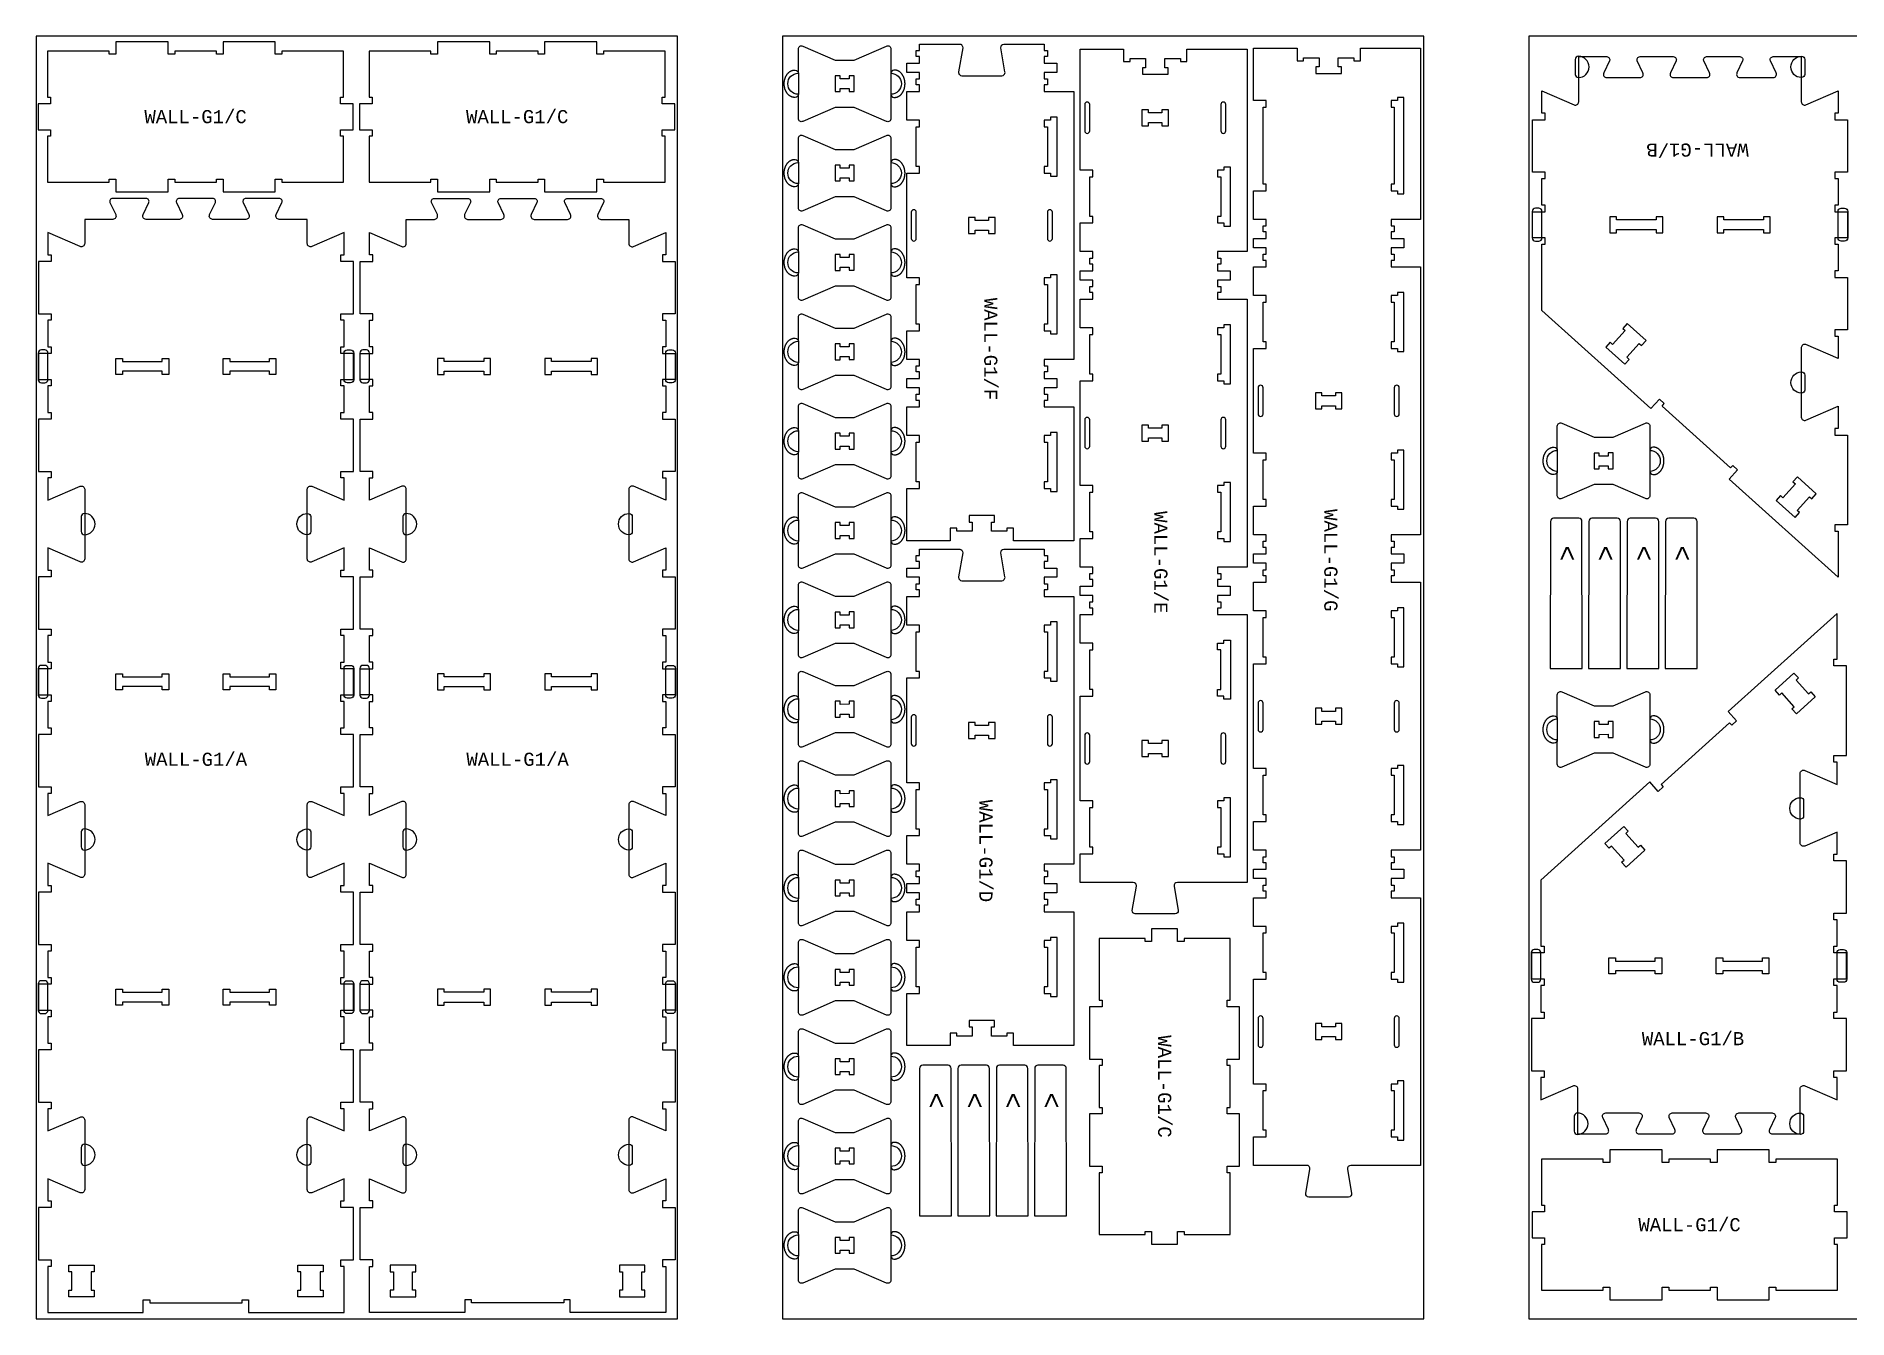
# Model space of a CAD drawing. Extents: x 0 to 12772, y 0 to 23683.
# Drawn here: x 803 to 4250, y 1291 to 3731 of the extents above; entities that cross this region are included whole.
import ezdxf

# ---------------------------------------------------------------- set-up
doc = ezdxf.new("R2010")
doc.units = 0
for name, color, linetype in [('0_SHEET_SPRUCEPLY_2440X122', 1, 'CONTINUOUS'), ('1_ANYTOOL_1MMDEEP_LABELS_S', 2, 'CONTINUOUS'), ('3_ANYTOOL_CUTTHROUGH_INSID', 4, 'CONTINUOUS'), ('4_ANYTOOL_CUTTHROUGH_OUTSI', 5, 'CONTINUOUS'), ('5_ANYTOOL_HALF_MILL_9MM_IN', 3, 'CONTINUOUS')]:
    doc.layers.add(name, color=color, linetype=linetype)
doc.styles.add('MONOTXT_REGULAR', font='')
doc.styles.get('MONOTXT_REGULAR').set_extended_font_data('Monotxt')

msp = doc.modelspace()

# ---------------------------------------------------------------- texts
at = {"layer": '1_ANYTOOL_1MMDEEP_LABELS_S', "char_height": 25, "attachment_point": 5, "style": 'MONOTXT_REGULAR'}
for s, insert, width in [('WALL-G1/C', (1106.2, 3577.8), 486.486), ('WALL-G1/C', (1718.2, 3577.8), 486.486), ('WALL-G1/A', (1106.9, 2355.2), 486.757), ('WALL-G1/A', (1718.9, 2355.2), 486.757), ('WALL-G1/B', (3955.5, 1823.7), 486.757), ('WALL-G1/C', (3948.9, 1469.7), 486.486)]:
    msp.add_mtext(s, dxfattribs=dict(at, insert=insert, width=width))
at = {"layer": '1_ANYTOOL_1MMDEEP_LABELS_S', "style": 'MONOTXT_REGULAR'}
for s, insert, char_height, width, attachment_point, rotation in [('WALL-G1/B', (3964, 3514.5), 25, 486.757, 5, 180), ('WALL-G1/F', (2619.1, 3135.8), 25, 486.216, 5, 270), ('WALL-G1/E', (2942.7, 2730), 25, 486.216, 5, 270), ('WALL-G1/G', (3266.2, 2733.9), 25, 486.757, 5, 270), ('<', (3733.7, 2762.2), 35, 117.676, 1, 270), ('<', (3806.7, 2762.2), 35, 117.676, 1, 270), ('<', (3879.7, 2762.2), 35, 117.676, 1, 270), ('<', (3952.7, 2762.2), 35, 117.676, 1, 270), ('WALL-G1/D', (2609.9, 2180.8), 25, 486.757, 5, 270), ('WALL-G1/C', (2950, 1732.8), 25, 486.486, 5, 270), ('<', (2533.4, 1721.3, 0), 35, 117.676, 1, 270), ('<', (2606.4, 1721.3, 0), 35, 117.676, 1, 270), ('<', (2679.4, 1721.3, 0), 35, 117.676, 1, 270), ('<', (2752.4, 1721.3, 0), 35, 117.676, 1, 270)]:
    msp.add_mtext(s, dxfattribs=dict(at, insert=insert, char_height=char_height, width=width, attachment_point=attachment_point, rotation=rotation))

# ---------------------------------------------------------------- linework, layer by layer
at = {"layer": '0_SHEET_SPRUCEPLY_2440X122'}
for points in [[(803, 1290.9), (2023, 1290.9), (2023, 3730.9), (803, 3730.9)], [(2223, 1290.9), (3443, 1290.9), (3443, 3730.9), (2223, 3730.9)], [(3643, 1290.9), (4863, 1290.9), (4863, 3730.9), (3643, 3730.9)]]:
    msp.add_lwpolyline(points, close=True, dxfattribs=at)
at = {"layer": '3_ANYTOOL_CUTTHROUGH_INSID'}
for points in [[(2349.6, 3649.8), (2332.6, 3649.8), (2332.6, 3655.5), (2323.1, 3655.5), (2323.1, 3625.5), (2332.6, 3625.5), (2332.6, 3631.3), (2349.6, 3631.3), (2349.6, 3625.6), (2359.1, 3625.6), (2359.1, 3655.6), (2349.6, 3655.6)], [(2945, 3591.1), (2945, 3585.1), (2919.5, 3585.1), (2919.5, 3591.1), (2907, 3591.1), (2907, 3560.6), (2919.5, 3560.6), (2919.5, 3566.6), (2945, 3566.6), (2945, 3560.6), (2957.5, 3560.6), (2957.5, 3591.1)], [(3393, 3608.6), (3381, 3608.6), (3381, 3596.1), (3387, 3596.1), (3387, 3449.5), (3381, 3449.5), (3381, 3437), (3393, 3437), (3393, 3431), (3405.5, 3431), (3405.5, 3614.6), (3393, 3614.6)], [(2733, 3464.7), (2745.5, 3464.7), (2745.5, 3577.2), (2733, 3577.2), (2733, 3571.2), (2721, 3571.2), (2721, 3558.7), (2727, 3558.7), (2727, 3483.2), (2721, 3483.2), (2721, 3470.7), (2733, 3470.7)], [(2349.6, 3479.8), (2332.6, 3479.8), (2332.6, 3485.5), (2323.1, 3485.5), (2323.1, 3455.5), (2332.6, 3455.5), (2332.6, 3461.3), (2349.6, 3461.3), (2349.6, 3455.6), (2359.1, 3455.6), (2359.1, 3485.6), (2349.6, 3485.6)], [(3051, 3476.1), (3051, 3463.6), (3057, 3463.6), (3057, 3388.1), (3051, 3388.1), (3051, 3375.6), (3063, 3375.6), (3063, 3369.6), (3075.5, 3369.6), (3075.5, 3482.1), (3063, 3482.1), (3063, 3476.1)], [(2577, 3355.7), (2589.5, 3355.7), (2589.5, 3361.7), (2615, 3361.7), (2615, 3355.7), (2627.5, 3355.7), (2627.5, 3386.2), (2615, 3386.2), (2615, 3380.2), (2589.5, 3380.2), (2589.5, 3386.2), (2577, 3386.2)], [(3810, 3387.6), (3797.5, 3387.6), (3797.5, 3357.1), (3810, 3357.1), (3810, 3363.1), (3885.5, 3363.1), (3885.5, 3357.1), (3898, 3357.1), (3898, 3387.6), (3885.5, 3387.6), (3885.5, 3381.6), (3810, 3381.6)], [(4014, 3387.6), (4001.5, 3387.6), (4001.5, 3357.1), (4014, 3357.1), (4014, 3363.1), (4089.5, 3363.1), (4089.5, 3357.1), (4102, 3357.1), (4102, 3387.6), (4089.5, 3387.6), (4089.5, 3381.6), (4014, 3381.6)], [(2349.6, 3309.8), (2332.6, 3309.8), (2332.6, 3315.5), (2323.1, 3315.5), (2323.1, 3285.5), (2332.6, 3285.5), (2332.6, 3291.3), (2349.6, 3291.3), (2349.6, 3285.6), (2359.1, 3285.6), (2359.1, 3315.6), (2349.6, 3315.6)], [(2733, 3164.7), (2745.5, 3164.7), (2745.5, 3277.2), (2733, 3277.2), (2733, 3271.2), (2721, 3271.2), (2721, 3258.7), (2727, 3258.7), (2727, 3183.2), (2721, 3183.2), (2721, 3170.7), (2733, 3170.7)], [(3393, 3237.5), (3381, 3237.5), (3381, 3225), (3387, 3225), (3387, 3149.5), (3381, 3149.5), (3381, 3137), (3393, 3137), (3393, 3131), (3405.5, 3131), (3405.5, 3243.5), (3393, 3243.5)], [(3051, 3176.1), (3051, 3163.6), (3057, 3163.6), (3057, 3088.1), (3051, 3088.1), (3051, 3075.6), (3063, 3075.6), (3063, 3069.6), (3075.5, 3069.6), (3075.5, 3182.1), (3063, 3182.1), (3063, 3176.1)], [(3834, 3116.2), (3829.5, 3120.2), (3853.3, 3146.6), (3857.7, 3142.6), (3866.1, 3151.9), (3830.1, 3184.3), (3821.7, 3175), (3826.2, 3171), (3802.4, 3144.6), (3797.9, 3148.7), (3789.6, 3139.4), (3825.6, 3106.9)], [(2349.6, 3139.8), (2332.6, 3139.8), (2332.6, 3145.5), (2323.1, 3145.5), (2323.1, 3115.5), (2332.6, 3115.5), (2332.6, 3121.3), (2349.6, 3121.3), (2349.6, 3115.6), (2359.1, 3115.6), (2359.1, 3145.6), (2349.6, 3145.6)], [(967.2, 3087.5), (954.7, 3087.5), (954.7, 3118), (967.2, 3118), (967.2, 3112), (1042.7, 3112), (1042.7, 3118), (1055.2, 3118), (1055.2, 3087.5), (1042.7, 3087.5), (1042.7, 3093.5), (967.2, 3093.5)], [(1171.2, 3087.5), (1158.7, 3087.5), (1158.7, 3118), (1171.2, 3118), (1171.2, 3112), (1246.7, 3112), (1246.7, 3118), (1259.2, 3118), (1259.2, 3087.5), (1246.7, 3087.5), (1246.7, 3093.5), (1171.2, 3093.5)], [(1654.7, 3087.5), (1667.2, 3087.5), (1667.2, 3118), (1654.7, 3118), (1654.7, 3112), (1579.2, 3112), (1579.2, 3118), (1566.7, 3118), (1566.7, 3087.5), (1579.2, 3087.5), (1579.2, 3093.5), (1654.7, 3093.5)], [(1858.7, 3087.5), (1871.2, 3087.5), (1871.2, 3118), (1858.7, 3118), (1858.7, 3112), (1783.2, 3112), (1783.2, 3118), (1770.7, 3118), (1770.7, 3087.5), (1783.2, 3087.5), (1783.2, 3093.5), (1858.7, 3093.5)], [(3287.5, 3052.5), (3275, 3052.5), (3275, 3046.5), (3249.5, 3046.5), (3249.5, 3052.5), (3237, 3052.5), (3237, 3022), (3249.5, 3022), (3249.5, 3028), (3275, 3028), (3275, 3022), (3287.5, 3022)], [(2349.6, 2969.8), (2332.6, 2969.8), (2332.6, 2975.5), (2323.1, 2975.5), (2323.1, 2945.5), (2332.6, 2945.5), (2332.6, 2951.3), (2349.6, 2951.3), (2349.6, 2945.6), (2359.1, 2945.6), (2359.1, 2975.6), (2349.6, 2975.6)], [(2745.5, 2977.2), (2733, 2977.2), (2733, 2971.2), (2721, 2971.2), (2721, 2958.7), (2727, 2958.7), (2727, 2883.2), (2721, 2883.2), (2721, 2870.7), (2733, 2870.7), (2733, 2864.7), (2745.5, 2864.7)], [(2945, 2991.1), (2945, 2985.1), (2919.5, 2985.1), (2919.5, 2991.1), (2907, 2991.1), (2907, 2960.6), (2919.5, 2960.6), (2919.5, 2966.6), (2945, 2966.6), (2945, 2960.6), (2957.5, 2960.6), (2957.5, 2991.1)], [(3393, 2937.5), (3381, 2937.5), (3381, 2925), (3387, 2925), (3387, 2849.5), (3381, 2849.5), (3381, 2837), (3393, 2837), (3393, 2831), (3405.5, 2831), (3405.5, 2943.5), (3393, 2943.5)], [(3793.8, 2932.3), (3776.8, 2932.3), (3776.8, 2938), (3767.3, 2938), (3767.3, 2908), (3776.8, 2908), (3776.8, 2913.8), (3793.8, 2913.8), (3793.8, 2908.1), (3803.3, 2908.1), (3803.3, 2938.1), (3793.8, 2938.1)], [(3075.5, 2769.6), (3075.5, 2882.1), (3063, 2882.1), (3063, 2876.1), (3051, 2876.1), (3051, 2863.6), (3057, 2863.6), (3057, 2788.1), (3051, 2788.1), (3051, 2775.6), (3063, 2775.6), (3063, 2769.6)], [(4150.2, 2879.3), (4126.4, 2852.9), (4122, 2856.9), (4113.6, 2847.6), (4149.6, 2815.2), (4158, 2824.5), (4153.5, 2828.5), (4177.3, 2854.9), (4181.7, 2850.8), (4190.1, 2860.1), (4154.1, 2892.6), (4145.7, 2883.3)], [(2349.6, 2799.8), (2332.6, 2799.8), (2332.6, 2805.5), (2323.1, 2805.5), (2323.1, 2775.5), (2332.6, 2775.5), (2332.6, 2781.3), (2349.6, 2781.3), (2349.6, 2775.6), (2359.1, 2775.6), (2359.1, 2805.6), (2349.6, 2805.6)], [(2349.6, 2629.8), (2332.6, 2629.8), (2332.6, 2635.5), (2323.1, 2635.5), (2323.1, 2605.5), (2332.6, 2605.5), (2332.6, 2611.3), (2349.6, 2611.3), (2349.6, 2605.6), (2359.1, 2605.6), (2359.1, 2635.6), (2349.6, 2635.6)], [(3393, 2637.5), (3381, 2637.5), (3381, 2625), (3387, 2625), (3387, 2549.5), (3381, 2549.5), (3381, 2537), (3393, 2537), (3393, 2531), (3405.5, 2531), (3405.5, 2643.5), (3393, 2643.5)], [(2727, 2598), (2727, 2522.5), (2721, 2522.5), (2721, 2510), (2733, 2510), (2733, 2504), (2745.5, 2504), (2745.5, 2616.5), (2733, 2616.5), (2733, 2610.5), (2721, 2610.5), (2721, 2598)], [(3075.5, 2469.6), (3063, 2469.6), (3063, 2475.6), (3051, 2475.6), (3051, 2488.1), (3057, 2488.1), (3057, 2563.6), (3051, 2563.6), (3051, 2576.1), (3063, 2576.1), (3063, 2582.1), (3075.5, 2582.1)], [(954.7, 2487.8), (954.7, 2518), (967.2, 2518), (967.2, 2512), (1042.7, 2512), (1042.7, 2518), (1055.2, 2518), (1055.2, 2487.5), (1042.7, 2487.5), (1042.7, 2493.5), (967.2, 2493.5), (967.2, 2487.5), (954.7, 2487.5)], [(1259.2, 2517.8), (1259.2, 2487.5), (1246.7, 2487.5), (1246.7, 2493.5), (1171.2, 2493.5), (1171.2, 2487.5), (1158.7, 2487.5), (1158.7, 2518), (1171.2, 2518), (1171.2, 2512), (1246.7, 2512), (1246.7, 2518), (1259.2, 2518)], [(1566.7, 2517.8), (1566.7, 2487.5), (1579.2, 2487.5), (1579.2, 2493.5), (1654.7, 2493.5), (1654.7, 2487.5), (1667.2, 2487.5), (1667.2, 2518), (1654.7, 2518), (1654.7, 2512), (1579.2, 2512), (1579.2, 2518), (1566.7, 2518)], [(1871.2, 2487.8), (1871.2, 2518), (1858.7, 2518), (1858.7, 2512), (1783.2, 2512), (1783.2, 2518), (1770.7, 2518), (1770.7, 2487.5), (1783.2, 2487.5), (1783.2, 2493.5), (1858.7, 2493.5), (1858.7, 2487.5), (1871.2, 2487.5)], [(4148.2, 2455.3), (4124.4, 2481.6), (4120, 2477.6), (4111.6, 2486.9), (4147.6, 2519.4), (4156, 2510.1), (4151.5, 2506.1), (4175.3, 2479.7), (4179.7, 2483.7), (4188.1, 2474.4), (4152.1, 2442), (4143.7, 2451.3)], [(2349.6, 2459.9), (2332.6, 2459.8), (2332.6, 2465.6), (2323.1, 2465.6), (2323.1, 2435.5), (2332.6, 2435.5), (2332.6, 2441.3), (2349.6, 2441.4), (2349.6, 2435.6), (2359.1, 2435.6), (2359.1, 2465.6), (2349.6, 2465.6)], [(3287.5, 2452.5), (3275, 2452.5), (3275, 2446.5), (3249.5, 2446.5), (3249.5, 2452.5), (3237, 2452.5), (3237, 2422), (3249.5, 2422), (3249.5, 2428), (3275, 2428), (3275, 2422), (3287.5, 2422)], [(2589.5, 2401), (2615, 2401), (2615, 2395), (2627.5, 2395), (2627.5, 2425.5), (2615, 2425.5), (2615, 2419.5), (2589.5, 2419.5), (2589.5, 2425.5), (2577, 2425.5), (2577, 2395), (2589.5, 2395)], [(3793.8, 2421.3), (3776.8, 2421.2), (3776.8, 2427), (3767.3, 2427), (3767.3, 2397), (3776.8, 2397), (3776.8, 2402.7), (3793.8, 2402.8), (3793.8, 2397), (3803.3, 2397), (3803.3, 2427.1), (3793.8, 2427.1)], [(2945, 2391.1), (2945, 2385.1), (2919.5, 2385.1), (2919.5, 2391.1), (2907, 2391.1), (2907, 2360.6), (2919.5, 2360.6), (2919.5, 2366.6), (2945, 2366.6), (2945, 2360.6), (2957.5, 2360.6), (2957.5, 2391.1)], [(2745.5, 2316.5), (2733, 2316.5), (2733, 2310.5), (2721, 2310.5), (2721, 2298), (2727, 2298), (2727, 2222.5), (2721, 2222.5), (2721, 2210), (2733, 2210), (2733, 2204), (2745.5, 2204)], [(3393, 2231), (3405.5, 2231), (3405.5, 2343.5), (3393, 2343.5), (3393, 2337.5), (3381, 2337.5), (3381, 2325), (3387, 2325), (3387, 2249.5), (3381, 2249.5), (3381, 2237), (3393, 2237)], [(2349.6, 2289.9), (2332.6, 2289.8), (2332.6, 2295.6), (2323.1, 2295.6), (2323.1, 2265.5), (2332.6, 2265.5), (2332.6, 2271.3), (2349.6, 2271.4), (2349.6, 2265.6), (2359.1, 2265.6), (2359.1, 2295.6), (2349.6, 2295.6)], [(3075.5, 2169.6), (3075.5, 2282.1), (3063, 2282.1), (3063, 2276.1), (3051, 2276.1), (3051, 2263.6), (3057, 2263.6), (3057, 2188.1), (3051, 2188.1), (3051, 2175.6), (3063, 2175.6), (3063, 2169.6)], [(3832, 2218.3), (3827.5, 2214.3), (3851.3, 2188), (3855.7, 2192), (3864.1, 2182.7), (3828.1, 2150.2), (3819.7, 2159.5), (3824.2, 2163.5), (3800.4, 2189.9), (3795.9, 2185.9), (3787.6, 2195.2), (3823.6, 2227.6)], [(2349.6, 2119.9), (2332.6, 2119.8), (2332.6, 2125.6), (2323.1, 2125.6), (2323.1, 2095.5), (2332.6, 2095.5), (2332.6, 2101.3), (2349.6, 2101.4), (2349.6, 2095.6), (2359.1, 2095.6), (2359.1, 2125.6), (2349.6, 2125.6)], [(3393, 1931), (3405.5, 1931), (3405.5, 2043.5), (3393, 2043.5), (3393, 2037.5), (3381, 2037.5), (3381, 2025), (3387, 2025), (3387, 1949.5), (3381, 1949.5), (3381, 1937), (3393, 1937)], [(2733, 2010.5), (2721, 2010.5), (2721, 1998), (2727, 1998), (2727, 1922.5), (2721, 1922.5), (2721, 1910), (2733, 1910), (2733, 1904), (2745.5, 1904), (2745.5, 2016.5), (2733, 2016.5)], [(3808, 1947), (3795.5, 1947), (3795.5, 1977.5), (3808, 1977.5), (3808, 1971.5), (3883.5, 1971.5), (3883.5, 1977.5), (3896, 1977.5), (3896, 1947), (3883.5, 1947), (3883.5, 1953), (3808, 1953)], [(4012, 1947), (3999.5, 1947), (3999.5, 1977.5), (4012, 1977.5), (4012, 1971.5), (4087.5, 1971.5), (4087.5, 1977.5), (4100, 1977.5), (4100, 1947), (4087.5, 1947), (4087.5, 1953), (4012, 1953)], [(2349.6, 1949.9), (2332.6, 1949.8), (2332.6, 1955.6), (2323.1, 1955.6), (2323.1, 1925.5), (2332.6, 1925.5), (2332.6, 1931.3), (2349.6, 1931.4), (2349.6, 1925.6), (2359.1, 1925.6), (2359.1, 1955.6), (2349.6, 1955.6)], [(954.7, 1887.8), (954.7, 1918), (967.2, 1918), (967.2, 1912), (1042.7, 1912), (1042.7, 1918), (1055.2, 1918), (1055.2, 1887.5), (1042.7, 1887.5), (1042.7, 1893.5), (967.2, 1893.5), (967.2, 1887.5), (954.7, 1887.5)], [(1259.2, 1917.8), (1259.2, 1887.5), (1246.7, 1887.5), (1246.7, 1893.5), (1171.2, 1893.5), (1171.2, 1887.5), (1158.7, 1887.5), (1158.7, 1918), (1171.2, 1918), (1171.2, 1912), (1246.7, 1912), (1246.7, 1918), (1259.2, 1918)], [(1566.7, 1917.8), (1566.7, 1887.5), (1579.2, 1887.5), (1579.2, 1893.5), (1654.7, 1893.5), (1654.7, 1887.5), (1667.2, 1887.5), (1667.2, 1918), (1654.7, 1918), (1654.7, 1912), (1579.2, 1912), (1579.2, 1918), (1566.7, 1918)], [(1871.2, 1887.8), (1871.2, 1918), (1858.7, 1918), (1858.7, 1912), (1783.2, 1912), (1783.2, 1918), (1770.7, 1918), (1770.7, 1887.5), (1783.2, 1887.5), (1783.2, 1893.5), (1858.7, 1893.5), (1858.7, 1887.5), (1871.2, 1887.5)], [(3287.5, 1852.5), (3275, 1852.5), (3275, 1846.5), (3249.5, 1846.5), (3249.5, 1852.5), (3237, 1852.5), (3237, 1822), (3249.5, 1822), (3249.5, 1828), (3275, 1828), (3275, 1822), (3287.5, 1822)], [(2349.6, 1779.9), (2332.6, 1779.8), (2332.6, 1785.6), (2323.1, 1785.6), (2323.1, 1755.5), (2332.6, 1755.5), (2332.6, 1761.3), (2349.6, 1761.4), (2349.6, 1755.6), (2359.1, 1755.6), (2359.1, 1785.6), (2349.6, 1785.6)], [(3393, 1631), (3405.5, 1631), (3405.5, 1743.5), (3393, 1743.5), (3393, 1737.5), (3381, 1737.5), (3381, 1725), (3387, 1725), (3387, 1649.5), (3381, 1649.5), (3381, 1637), (3393, 1637)], [(2349.6, 1609.9), (2332.6, 1609.8), (2332.6, 1615.6), (2323.1, 1615.6), (2323.1, 1585.5), (2332.6, 1585.5), (2332.6, 1591.3), (2349.6, 1591.4), (2349.6, 1585.6), (2359.1, 1585.6), (2359.1, 1615.6), (2349.6, 1615.6)], [(2349.6, 1439.9), (2332.6, 1439.8), (2332.6, 1445.6), (2323.1, 1445.6), (2323.1, 1415.5), (2332.6, 1415.5), (2332.6, 1421.3), (2349.6, 1421.4), (2349.6, 1415.6), (2359.1, 1415.6), (2359.1, 1445.6), (2349.6, 1445.6)], [(870.7, 1380.5), (864.7, 1380.5), (864.7, 1393), (913.2, 1393), (913.2, 1380.5), (907.2, 1380.5), (907.2, 1345), (913.2, 1345), (913.2, 1332.5), (864.7, 1332.5), (864.7, 1345), (870.7, 1345)], [(1349.2, 1380.5), (1343.2, 1380.5), (1343.2, 1345), (1349.2, 1345), (1349.2, 1332.5), (1300.7, 1332.5), (1300.7, 1345), (1306.7, 1345), (1306.7, 1380.5), (1300.7, 1380.5), (1300.7, 1393), (1349.2, 1393)], [(1476.7, 1380.5), (1482.7, 1380.5), (1482.7, 1345), (1476.7, 1345), (1476.7, 1332.5), (1525.2, 1332.5), (1525.2, 1345), (1519.2, 1345), (1519.2, 1380.5), (1525.2, 1380.5), (1525.2, 1393), (1476.7, 1393)], [(1955.2, 1380.5), (1961.2, 1380.5), (1961.2, 1393), (1912.7, 1393), (1912.7, 1380.5), (1918.7, 1380.5), (1918.7, 1345), (1912.7, 1345), (1912.7, 1332.5), (1961.2, 1332.5), (1961.2, 1345), (1955.2, 1345)]]:
    msp.add_lwpolyline(points, close=True, dxfattribs=at)
for points in [[(2807.5, 3600.9, 1), (2798, 3600.9), (2798, 3550.9, 1), (2807.5, 3550.9)], [(3066.5, 3600.9, 1), (3057, 3600.9), (3057, 3550.9, 1), (3066.5, 3550.9)], [(2468, 3396), (2468, 3346, 1), (2477.5, 3346), (2477.5, 3396, 1)], [(2727, 3396), (2727, 3346, 1), (2736.5, 3346), (2736.5, 3396, 1)], [(3128, 3062.2), (3128, 3012.2, 1), (3137.5, 3012.2), (3137.5, 3062.2, 1)], [(3387, 3062.2), (3387, 3012.2, 1), (3396.5, 3012.2), (3396.5, 3062.2, 1)], [(2807.5, 3000.9, 1), (2798, 3000.9), (2798, 2950.9, 1), (2807.5, 2950.9)], [(3066.5, 3000.9, 1), (3057, 3000.9), (3057, 2950.9, 1), (3066.5, 2950.9)], [(3128, 2462.2), (3128, 2412.2, 1), (3137.5, 2412.2), (3137.5, 2462.2, 1)], [(3387, 2462.2), (3387, 2412.2, 1), (3396.5, 2412.2), (3396.5, 2462.2, 1)], [(2468, 2435.2), (2468, 2385.2, 1), (2477.5, 2385.2), (2477.5, 2435.2, 1)], [(2727, 2435.2), (2727, 2385.2, 1), (2736.5, 2385.2), (2736.5, 2435.2, 1)], [(2807.5, 2400.9, 1), (2798, 2400.9), (2798, 2350.9, 1), (2807.5, 2350.9)], [(3066.5, 2400.9, 1), (3057, 2400.9), (3057, 2350.9, 1), (3066.5, 2350.9)], [(3128, 1862.2), (3128, 1812.2, 1), (3137.5, 1812.2), (3137.5, 1862.2, 1)], [(3387, 1862.2), (3387, 1812.2, 1), (3396.5, 1812.2), (3396.5, 1862.2, 1)]]:
    msp.add_lwpolyline(points, format="xyb", close=True, dxfattribs=at)
at = {"layer": '4_ANYTOOL_CUTTHROUGH_OUTSI'}
for points in [[(1257.9, 3720.5), (1158.4, 3720.5), (1158.4, 3696.5), (1145.9, 3696.5), (1145.9, 3702.5), (1066.4, 3702.5), (1066.4, 3696.5), (1053.9, 3696.5), (1053.9, 3720.5), (954.4, 3720.5), (954.4, 3696.5), (941.9, 3696.5), (941.9, 3702.5), (824.4, 3702.5), (824.4, 3615), (830.4, 3615), (830.4, 3602.5), (806.4, 3602.5), (806.4, 3553), (830.4, 3553), (830.4, 3540.5), (824.4, 3540.5), (824.4, 3453), (941.9, 3453), (941.9, 3459), (954.4, 3459), (954.4, 3435), (1053.9, 3435), (1053.9, 3459), (1066.4, 3459), (1066.4, 3453), (1145.9, 3453), (1145.9, 3459), (1158.4, 3459), (1158.4, 3435), (1257.9, 3435), (1257.9, 3459), (1270.4, 3459), (1270.4, 3453), (1387.9, 3453), (1387.9, 3540.5), (1381.9, 3540.5), (1381.9, 3553), (1405.9, 3553), (1405.9, 3602.5), (1381.9, 3602.5), (1381.9, 3615), (1387.9, 3615), (1387.9, 3702.5), (1270.4, 3702.5), (1270.4, 3696.5), (1257.9, 3696.5)], [(1869.9, 3720.5), (1770.4, 3720.5), (1770.4, 3696.5), (1757.9, 3696.5), (1757.9, 3702.5), (1678.4, 3702.5), (1678.4, 3696.5), (1665.9, 3696.5), (1665.9, 3720.5), (1566.4, 3720.5), (1566.4, 3696.5), (1553.9, 3696.5), (1553.9, 3702.5), (1436.4, 3702.5), (1436.4, 3615), (1442.4, 3615), (1442.4, 3602.5), (1418.4, 3602.5), (1418.4, 3553), (1442.4, 3553), (1442.4, 3540.5), (1436.4, 3540.5), (1436.4, 3453), (1553.9, 3453), (1553.9, 3459), (1566.4, 3459), (1566.4, 3435), (1665.9, 3435), (1665.9, 3459), (1678.4, 3459), (1678.4, 3453), (1757.9, 3453), (1757.9, 3459), (1770.4, 3459), (1770.4, 3435), (1869.9, 3435), (1869.9, 3459), (1882.4, 3459), (1882.4, 3453), (1999.9, 3453), (1999.9, 3540.5), (1993.9, 3540.5), (1993.9, 3553), (2017.9, 3553), (2017.9, 3602.5), (1993.9, 3602.5), (1993.9, 3615), (1999.9, 3615), (1999.9, 3702.5), (1882.4, 3702.5), (1882.4, 3696.5), (1869.9, 3696.5)], [(2807.3, 1884.6), (2807.3, 1785.1), (2831.3, 1785.1), (2831.3, 1772.6), (2825.3, 1772.6), (2825.3, 1693.1), (2831.3, 1693.1), (2831.3, 1680.6), (2807.3, 1680.6), (2807.3, 1581.1), (2831.3, 1581.1), (2831.3, 1568.6), (2825.3, 1568.6), (2825.3, 1451.1), (2912.8, 1451.1), (2912.8, 1457.1), (2925.3, 1457.1), (2925.3, 1433.1), (2974.8, 1433.1), (2974.8, 1457.1), (2987.3, 1457.1), (2987.3, 1451.1), (3074.8, 1451.1), (3074.8, 1568.6), (3068.8, 1568.6), (3068.8, 1581.1), (3092.8, 1581.1), (3092.8, 1680.6), (3068.8, 1680.6), (3068.8, 1693.1), (3074.8, 1693.1), (3074.8, 1772.6), (3068.8, 1772.6), (3068.8, 1785.1), (3092.8, 1785.1), (3092.8, 1884.6), (3068.8, 1884.6), (3068.8, 1897.1), (3074.8, 1897.1), (3074.8, 2014.6), (2987.3, 2014.6), (2987.3, 2008.6), (2974.8, 2008.6), (2974.8, 2032.6), (2925.3, 2032.6), (2925.3, 2008.6), (2912.8, 2008.6), (2912.8, 2014.6), (2825.3, 2014.6), (2825.3, 1897.1), (2831.3, 1897.1), (2831.3, 1884.6)], [(4100.7, 1612.5), (4001.2, 1612.5), (4001.2, 1588.5), (3988.7, 1588.5), (3988.7, 1594.5), (3909.2, 1594.5), (3909.2, 1588.5), (3896.7, 1588.5), (3896.7, 1612.5), (3797.2, 1612.5), (3797.2, 1588.5), (3784.7, 1588.5), (3784.7, 1594.5), (3667.2, 1594.5), (3667.2, 1507), (3673.2, 1507), (3673.2, 1494.5), (3649.2, 1494.5), (3649.2, 1445), (3673.2, 1445), (3673.2, 1432.5), (3667.2, 1432.5), (3667.2, 1345), (3784.7, 1345), (3784.7, 1351), (3797.2, 1351), (3797.2, 1327), (3896.7, 1327), (3896.7, 1351), (3909.2, 1351), (3909.2, 1345), (3988.7, 1345), (3988.7, 1351), (4001.2, 1351), (4001.2, 1327), (4100.7, 1327), (4100.7, 1351), (4113.2, 1351), (4113.2, 1345), (4230.7, 1345), (4230.7, 1432.5), (4224.7, 1432.5), (4224.7, 1445), (4248.7, 1445), (4248.7, 1494.5), (4224.7, 1494.5), (4224.7, 1507), (4230.7, 1507), (4230.7, 1594.5), (4113.2, 1594.5), (4113.2, 1588.5), (4100.7, 1588.5)]]:
    msp.add_lwpolyline(points, close=True, dxfattribs=at)
for points in [[(2429.1, 3574.3, -0.539734), (2420.7, 3568.8), (2359.1, 3595.5), (2323.1, 3595.5), (2261.5, 3568.8, -0.539734), (2253.1, 3574.3), (2253.1, 3620.5, -1), (2253.1, 3660.5), (2253.1, 3706.7, -0.539734), (2261.5, 3712.2), (2323.1, 3685.5), (2359.1, 3685.5), (2420.7, 3712.2, -0.539734), (2429.1, 3706.7), (2429.1, 3660.5, -1), (2429.1, 3620.5)], [(2483.5, 3715.7), (2562.7, 3715.7), (2562.7, 3715.7), (2562.7, 3715.7), (2562.7, 3715.7), (2562.7, 3715.7), (2562.8, 3715.7), (2562.8, 3715.6), (2562.9, 3715.5), (2563, 3715.4), (2563.3, 3715.2), (2563.8, 3714.5), (2564.5, 3713.7, -0.220464), (2565.8, 3709), (2558.1, 3663, 0.463455), (2564.3, 3655.7), (2640.1, 3655.7, 0.463455), (2646.3, 3663), (2638.6, 3709, -0.463455), (2644.3, 3715.7), (2721, 3715.7), (2721, 3703.7), (2727, 3703.7), (2727, 3692.2), (2721, 3692.2), (2721, 3679.7), (2745, 3679.7), (2745, 3662.2), (2721, 3662.2), (2721, 3649.7), (2727, 3649.7), (2727, 3638.2), (2721, 3638.2), (2721, 3625.7), (2777, 3625.7), (2777, 3116.2), (2721, 3116.2), (2721, 3103.7), (2727, 3103.7), (2727, 3092.2), (2721, 3092.2), (2721, 3079.7), (2745, 3079.7), (2745, 3062.2), (2721, 3062.2), (2721, 3049.7), (2727, 3049.7), (2727, 3038.2), (2721, 3038.2), (2721, 3025.7), (2777, 3025.7), (2777, 2771.2), (2662.5, 2771.2), (2662.5, 2795.2), (2650, 2795.2), (2650, 2789.2), (2620.5, 2789.2), (2620.5, 2806.7), (2626.5, 2806.7), (2626.5, 2819.2), (2578, 2819.2), (2578, 2806.7), (2584, 2806.7), (2584, 2789.2), (2554.5, 2789.2), (2554.5, 2795.2), (2542, 2795.2), (2542, 2771.2), (2459.5, 2771.2), (2459.5, 2870.7), (2483.5, 2870.7), (2483.5, 2883.2), (2477.5, 2883.2), (2477.5, 2958.7), (2483.5, 2958.7), (2483.5, 2971.2), (2459.5, 2971.2), (2459.5, 3025.7), (2483.5, 3025.7), (2483.5, 3038.2), (2477.5, 3038.2), (2477.5, 3049.7), (2483.5, 3049.7), (2483.5, 3062.2), (2459.5, 3062.2), (2459.5, 3079.7), (2483.5, 3079.7), (2483.5, 3092.2), (2477.5, 3092.2), (2477.5, 3103.7), (2483.5, 3103.7), (2483.5, 3116.2), (2459.5, 3116.2), (2459.5, 3170.7), (2483.5, 3170.7), (2483.5, 3183.2), (2477.5, 3183.2), (2477.5, 3258.7), (2483.5, 3258.7), (2483.5, 3271.2), (2459.5, 3271.2), (2459.5, 3470.7), (2483.5, 3470.7), (2483.5, 3483.2), (2477.5, 3483.2), (2477.5, 3558.7), (2483.5, 3558.7), (2483.5, 3571.2), (2459.5, 3571.2), (2459.5, 3625.7), (2483.5, 3625.7), (2483.5, 3638.2), (2477.5, 3638.2), (2477.5, 3649.7), (2483.5, 3649.7), (2483.5, 3662.2), (2459.5, 3662.2), (2459.5, 3679.7), (2483.5, 3679.7), (2483.5, 3692.2), (2477.5, 3692.2), (2477.5, 3703.7), (2483.5, 3703.7), (2483.5, 3715.7)], [(2789.5, 2121.1), (2789.5, 2175.6), (2813.5, 2175.6), (2813.5, 2188.1), (2807.5, 2188.1), (2807.5, 2263.6), (2813.5, 2263.6), (2813.5, 2276.1), (2789.5, 2276.1), (2789.5, 2475.6), (2813.5, 2475.6), (2813.5, 2488.1), (2807.5, 2488.1), (2807.5, 2563.6), (2813.5, 2563.6), (2813.5, 2576.1), (2789.5, 2576.1), (2789.5, 2630.6), (2813.5, 2630.6), (2813.5, 2643.1), (2807.5, 2643.1), (2807.5, 2654.6), (2813.5, 2654.6), (2813.5, 2667.1), (2789.5, 2667.1), (2789.5, 2684.6), (2813.5, 2684.6), (2813.5, 2697.1), (2807.5, 2697.1), (2807.5, 2708.6), (2813.5, 2708.6), (2813.5, 2721.1), (2789.5, 2721.1), (2789.5, 2775.6), (2813.5, 2775.6), (2813.5, 2788.1), (2807.5, 2788.1), (2807.5, 2863.6), (2813.5, 2863.6), (2813.5, 2876.1), (2789.5, 2876.1), (2789.5, 3075.6), (2813.5, 3075.6), (2813.5, 3088.1), (2807.5, 3088.1), (2807.5, 3163.6), (2813.5, 3163.6), (2813.5, 3176.1), (2789.5, 3176.1), (2789.5, 3230.6), (2813.5, 3230.6), (2813.5, 3243.1), (2807.5, 3243.1), (2807.5, 3254.6), (2813.5, 3254.6), (2813.5, 3267.1), (2789.5, 3267.1), (2789.5, 3284.6), (2813.5, 3284.6), (2813.5, 3297.1), (2807.5, 3297.1), (2807.5, 3308.6), (2813.5, 3308.6), (2813.5, 3321.1), (2789.5, 3321.1), (2789.5, 3375.6), (2813.5, 3375.6), (2813.5, 3388.1), (2807.5, 3388.1), (2807.5, 3463.6), (2813.5, 3463.6), (2813.5, 3476.1), (2789.5, 3476.1), (2789.5, 3706.6), (2872, 3706.6), (2872, 3682.6), (2884.5, 3682.6), (2884.5, 3688.6), (2914, 3688.6), (2914, 3671.1), (2908, 3671.1), (2908, 3658.6), (2956.5, 3658.6), (2956.5, 3671.1), (2950.5, 3671.1), (2950.5, 3688.6), (2980, 3688.6), (2980, 3682.6), (2992.5, 3682.6), (2992.5, 3706.6), (3107, 3706.6), (3107, 3321.1), (3051, 3321.1), (3051, 3308.6), (3057, 3308.6), (3057, 3297.1), (3051, 3297.1), (3051, 3284.6), (3075, 3284.6), (3075, 3267.1), (3051, 3267.1), (3051, 3254.6), (3057, 3254.6), (3057, 3243.1), (3051, 3243.1), (3051, 3230.6), (3107, 3230.6), (3107, 2721.1), (3051, 2721.1), (3051, 2708.6), (3057, 2708.6), (3057, 2697.1), (3051, 2697.1), (3051, 2684.6), (3075, 2684.6), (3075, 2667.1), (3051, 2667.1), (3051, 2654.6), (3057, 2654.6), (3057, 2643.1), (3051, 2643.1), (3051, 2630.6), (3107, 2630.6), (3107, 2121.1), (2974.3, 2121.1), (2974.3, 2121.1, 0.463455), (2968.1, 2113.8), (2975.8, 2067.8, -0.463455), (2970.1, 2061.1), (2894.3, 2061.1, -0.463455), (2888.6, 2067.8), (2896.3, 2113.8, 0.463455), (2890.1, 2121.1)], [(3437, 2092), (3437, 1582.5), (3304.3, 1582.5), (3304.3, 1582.5, 0.463455), (3298.1, 1575.2), (3305.8, 1529.2, -0.463455), (3300.1, 1522.5), (3224.3, 1522.5, -0.463455), (3218.6, 1529.2), (3226.3, 1575.2, 0.220464), (3224.9, 1580.3), (3224.2, 1581.1), (3223.7, 1581.7), (3223.4, 1582), (3223.2, 1582.2), (3223.2, 1582.2), (3223.1, 1582.3), (3223.1, 1582.3), (3223, 1582.4), (3223, 1582.4), (3223, 1582.4), (3222.9, 1582.4), (3222.9, 1582.4), (3222.9, 1582.4), (3222.9, 1582.4), (3222.9, 1582.4), (3222.9, 1582.5), (3222.9, 1582.5), (3222.9, 1582.5), (3222.9, 1582.5), (3222.9, 1582.5), (3222.8, 1582.5), (3222.8, 1582.5), (3222.8, 1582.5), (3222.8, 1582.5), (3222.8, 1582.5), (3222.8, 1582.5), (3222.8, 1582.5), (3222.8, 1582.5), (3222.8, 1582.5), (3222.8, 1582.5), (3222.8, 1582.5), (3222.8, 1582.5), (3222.7, 1582.5), (3222.7, 1582.5), (3222.7, 1582.5), (3222.7, 1582.5), (3119.5, 1582.5), (3119.5, 1637), (3143.5, 1637), (3143.5, 1649.5), (3137.5, 1649.5), (3137.5, 1725), (3143.5, 1725), (3143.5, 1737.5), (3119.5, 1737.5), (3119.5, 1937), (3143.5, 1937), (3143.5, 1949.5), (3137.5, 1949.5), (3137.5, 2025), (3143.5, 2025), (3143.5, 2037.5), (3119.5, 2037.5), (3119.5, 2092), (3143.5, 2092), (3143.5, 2104.5), (3137.5, 2104.5), (3137.5, 2116), (3143.5, 2116), (3143.5, 2128.5), (3119.5, 2128.5), (3119.5, 2146), (3143.5, 2146), (3143.5, 2158.5), (3137.5, 2158.5), (3137.5, 2170), (3143.5, 2170), (3143.5, 2182.5), (3119.5, 2182.5), (3119.5, 2237), (3143.5, 2237), (3143.5, 2249.5), (3137.5, 2249.5), (3137.5, 2325), (3143.5, 2325), (3143.5, 2337.5), (3119.5, 2337.5), (3119.5, 2537), (3143.5, 2537), (3143.5, 2549.5), (3137.5, 2549.5), (3137.5, 2625), (3143.5, 2625), (3143.5, 2637.5), (3119.5, 2637.5), (3119.5, 2692), (3143.5, 2692), (3143.5, 2704.5), (3137.5, 2704.5), (3137.5, 2716), (3143.5, 2716), (3143.5, 2728.5), (3119.5, 2728.5), (3119.5, 2746), (3143.5, 2746), (3143.5, 2758.5), (3137.5, 2758.5), (3137.5, 2770), (3143.5, 2770), (3143.5, 2782.5), (3119.5, 2782.5), (3119.5, 2837), (3143.5, 2837), (3143.5, 2849.5), (3137.5, 2849.5), (3137.5, 2925), (3143.5, 2925), (3143.5, 2937.5), (3119.5, 2937.5), (3119.5, 3137), (3143.5, 3137), (3143.5, 3149.5), (3137.5, 3149.5), (3137.5, 3225), (3143.5, 3225), (3143.5, 3237.5), (3119.5, 3237.5), (3119.5, 3292), (3143.5, 3292), (3143.5, 3304.5), (3137.5, 3304.5), (3137.5, 3316), (3143.5, 3316), (3143.5, 3328.5), (3119.5, 3328.5), (3119.5, 3346), (3143.5, 3346), (3143.5, 3358.5), (3137.5, 3358.5), (3137.5, 3370), (3143.5, 3370), (3143.5, 3382.5), (3119.5, 3382.5), (3119.5, 3437), (3143.5, 3437), (3143.5, 3449.5), (3137.5, 3449.5), (3137.5, 3596.1), (3143.5, 3596.1), (3143.5, 3608.6), (3119.5, 3608.6), (3119.5, 3708.1), (3202, 3708.1), (3202, 3684.1), (3214.5, 3684.1), (3214.5, 3690.1), (3244, 3690.1), (3244, 3672.6), (3238, 3672.6), (3238, 3660.1), (3286.5, 3660.1), (3286.5, 3672.6), (3280.5, 3672.6), (3280.5, 3690.1), (3310, 3690.1), (3310, 3684.1), (3322.5, 3684.1), (3322.5, 3708.1), (3437, 3708.1), (3437, 3382.5), (3381, 3382.5), (3381, 3370), (3387, 3370), (3387, 3358.5), (3381, 3358.5), (3381, 3346), (3405, 3346), (3405, 3328.5), (3381, 3328.5), (3381, 3316), (3387, 3316), (3387, 3304.5), (3381, 3304.5), (3381, 3292), (3437, 3292), (3437, 2782.5), (3381, 2782.5), (3381, 2770), (3387, 2770), (3387, 2758.5), (3381, 2758.5), (3381, 2746), (3405, 2746), (3405, 2728.5), (3381, 2728.5), (3381, 2716), (3387, 2716), (3387, 2704.5), (3381, 2704.5), (3381, 2692), (3437, 2692), (3437, 2182.5), (3381, 2182.5), (3381, 2170), (3387, 2170), (3387, 2158.5), (3381, 2158.5), (3381, 2146), (3405, 2146), (3405, 2128.5), (3381, 2128.5), (3381, 2116), (3387, 2116), (3387, 2104.5), (3381, 2104.5), (3381, 2092), (3437, 2092)], [(4231.5, 3284.6), (4225.5, 3284.6), (4225.5, 3272.1), (4249.5, 3272.1), (4249.5, 3172.6), (4225.5, 3172.6), (4225.5, 3160.1), (4231.5, 3160.1), (4231.5, 3117.7), (4170.2, 3144.2), (4170.2, 3144.2, 0.539734), (4161.5, 3138.5), (4161.5, 3006.1, 0.539734), (4170.2, 3000.4), (4231.5, 3026.9), (4231.5, 2984.6), (4225.5, 2984.6), (4225.5, 2972.1), (4249.5, 2972.1), (4249.5, 2801.5), (4225.5, 2801.5), (4225.5, 2789), (4231.5, 2789), (4231.5, 2701.8), (4024.4, 2888.3), (4040.4, 2906.1), (4031.1, 2914.5), (4027.1, 2910), (3896.7, 3027.4), (3900.7, 3031.9), (3891.4, 3040.3), (3875.4, 3022.4), (3668, 3209.2), (3668, 3335.1), (3674, 3335.1), (3674, 3347.6), (3650, 3347.6), (3650, 3397.1), (3674, 3397.1), (3674, 3409.6), (3668, 3409.6), (3668, 3460.1), (3674, 3460.1), (3674, 3472.6), (3650, 3472.6), (3650, 3572.1), (3674, 3572.1), (3674, 3584.6), (3668, 3584.6), (3668, 3626.9), (3729.2, 3600.4), (3729.2, 3600.4, 0.539734), (3738, 3606.1), (3738, 3692.1), (3791.3, 3692.1), (3791.3, 3692.1, -0.551268), (3796.5, 3683.8), (3785.7, 3661, 0.551268), (3791.3, 3652.1), (3854.7, 3652.1, 0.551268), (3860.3, 3661), (3849.5, 3683.8, -0.551268), (3854.7, 3692.1), (3918, 3692.1, -0.551268), (3923.2, 3683.8), (3912.4, 3661, 0.551268), (3918, 3652.1), (3981.4, 3652.1, 0.551268), (3987, 3661), (3976.2, 3683.8, -0.551268), (3981.4, 3692.1), (4044.7, 3692.1, -0.551268), (4049.9, 3683.8), (4039.1, 3661, 0.551268), (4044.7, 3652.1), (4108.1, 3652.1, 0.551268), (4113.7, 3661), (4102.9, 3683.8, -0.551268), (4108.1, 3692.1), (4161.5, 3692.1), (4161.5, 3606.1), (4161.5, 3606.1, 0.539734), (4170.2, 3600.4), (4231.5, 3626.9), (4231.5, 3584.6), (4225.5, 3584.6), (4225.5, 3572.1), (4249.5, 3572.1), (4249.5, 3472.6), (4225.5, 3472.6), (4225.5, 3460.1), (4231.5, 3460.1), (4231.5, 3409.6), (4225.5, 3409.6), (4225.5, 3397.1), (4249.5, 3397.1), (4249.5, 3347.6), (4225.5, 3347.6), (4225.5, 3335.1), (4231.5, 3335.1), (4231.5, 3284.6)], [(2429.1, 3404.3, -0.539734), (2420.7, 3398.8), (2359.1, 3425.5), (2323.1, 3425.5), (2261.5, 3398.8, -0.539734), (2253.1, 3404.3), (2253.1, 3450.5, -1), (2253.1, 3490.5), (2253.1, 3536.7, -0.539734), (2261.5, 3542.2), (2323.1, 3515.5), (2359.1, 3515.5), (2420.7, 3542.2, -0.539734), (2429.1, 3536.7), (2429.1, 3490.5, -1), (2429.1, 3450.5)], [(1259.6, 3391.5), (1270.5, 3414.3, 0.551268), (1265.3, 3422.5), (1201.9, 3422.5, 0.551268), (1196.7, 3414.3), (1207.6, 3391.5, -0.551268), (1202, 3382.5), (1138.6, 3382.5, -0.551268), (1132.9, 3391.5), (1143.8, 3414.3, 0.551268), (1138.6, 3422.5), (1075.2, 3422.5, 0.551268), (1070, 3414.3), (1080.9, 3391.5, -0.551268), (1075.3, 3382.5), (1011.9, 3382.5, -0.551268), (1006.2, 3391.5), (1017.1, 3414.3, 0.551268), (1011.9, 3422.5), (948.5, 3422.5, 0.551268), (943.3, 3414.3), (954.2, 3391.5, -0.551268), (948.6, 3382.5), (895.2, 3382.5), (895.2, 3336.6), (895.2, 3336.6, -0.539734), (886.4, 3330.8), (825.2, 3357.4), (825.2, 3315), (831.2, 3315), (831.2, 3302.5), (807.2, 3302.5), (807.2, 3203), (831.2, 3203), (831.2, 3190.5), (825.2, 3190.5), (825.2, 3140), (831.2, 3140), (831.2, 3127.5), (807.2, 3127.5), (807.2, 3078), (831.2, 3078), (831.2, 3065.5), (825.2, 3065.5), (825.2, 3015), (831.2, 3015), (831.2, 3002.5), (807.2, 3002.5), (807.2, 2903), (831.2, 2903), (831.2, 2890.5), (825.2, 2890.5), (825.2, 2848.2), (886.4, 2874.7), (886.4, 2874.7, -0.539734), (895.2, 2869), (895.2, 2736.6, -0.539734), (886.4, 2730.8), (825.2, 2757.4), (825.2, 2715), (831.2, 2715), (831.2, 2702.5), (807.2, 2702.5), (807.2, 2603), (831.2, 2603), (831.2, 2590.5), (825.2, 2590.5), (825.2, 2540), (831.2, 2540), (831.2, 2527.5), (807.2, 2527.5), (807.2, 2478), (831.2, 2478), (831.2, 2465.5), (825.2, 2465.5), (825.2, 2415), (831.2, 2415), (831.2, 2402.5), (807.2, 2402.5), (807.2, 2303), (831.2, 2303), (831.2, 2290.5), (825.2, 2290.5), (825.2, 2248.2), (886.4, 2274.7), (886.4, 2274.7, -0.539734), (895.2, 2269), (895.2, 2136.6, -0.539734), (886.4, 2130.8), (825.2, 2157.4), (825.2, 2115), (831.2, 2115), (831.2, 2102.5), (807.2, 2102.5), (807.2, 2003), (831.2, 2003), (831.2, 1990.5), (825.2, 1990.5), (825.2, 1940), (831.2, 1940), (831.2, 1927.5), (807.2, 1927.5), (807.2, 1878), (831.2, 1878), (831.2, 1865.5), (825.2, 1865.5), (825.2, 1815), (831.2, 1815), (831.2, 1802.5), (807.2, 1802.5), (807.2, 1703), (831.2, 1703), (831.2, 1690.5), (825.2, 1690.5), (825.2, 1648.2), (886.4, 1674.7), (886.4, 1674.7, -0.539734), (895.2, 1669), (895.2, 1536.6, -0.539734), (886.4, 1530.8), (825.2, 1557.4), (825.2, 1515), (831.2, 1515), (831.2, 1502.5), (807.2, 1502.5), (807.2, 1403), (831.2, 1403), (831.2, 1390.5), (825.2, 1390.5), (825.2, 1303), (1006.7, 1303), (1006.7, 1327), (1019.2, 1327), (1019.2, 1321), (1194.7, 1321), (1194.7, 1327), (1207.2, 1327), (1207.2, 1303), (1388.7, 1303), (1388.7, 1390.5), (1382.7, 1390.5), (1382.7, 1403), (1406.7, 1403), (1406.7, 1502.5), (1382.7, 1502.5), (1382.7, 1515), (1388.7, 1515), (1388.7, 1557.4), (1327.4, 1530.8), (1327.4, 1530.8, -0.539734), (1318.7, 1536.6), (1318.7, 1669, -0.539734), (1327.4, 1674.7), (1388.7, 1648.2), (1388.7, 1690.5), (1382.7, 1690.5), (1382.7, 1703), (1406.7, 1703), (1406.7, 1802.5), (1382.7, 1802.5), (1382.7, 1815), (1388.7, 1815), (1388.7, 1865.5), (1382.7, 1865.5), (1382.7, 1878), (1406.7, 1878), (1406.7, 1927.5), (1382.7, 1927.5), (1382.7, 1940), (1388.7, 1940), (1388.7, 1990.5), (1382.7, 1990.5), (1382.7, 2003), (1406.7, 2003), (1406.7, 2102.5), (1382.7, 2102.5), (1382.7, 2115), (1388.7, 2115), (1388.7, 2157.4), (1327.4, 2130.8), (1327.4, 2130.8, -0.539734), (1318.7, 2136.6), (1318.7, 2269, -0.539734), (1327.4, 2274.7), (1388.7, 2248.2), (1388.7, 2290.5), (1382.7, 2290.5), (1382.7, 2303), (1406.7, 2303), (1406.7, 2402.5), (1382.7, 2402.5), (1382.7, 2415), (1388.7, 2415), (1388.7, 2465.5), (1382.7, 2465.5), (1382.7, 2478), (1406.7, 2478), (1406.7, 2527.5), (1382.7, 2527.5), (1382.7, 2540), (1388.7, 2540), (1388.7, 2590.5), (1382.7, 2590.5), (1382.7, 2603), (1406.7, 2603), (1406.7, 2702.5), (1382.7, 2702.5), (1382.7, 2715), (1388.7, 2715), (1388.7, 2757.4), (1327.4, 2730.8), (1327.4, 2730.8, -0.539734), (1318.7, 2736.6), (1318.7, 2869, -0.539734), (1327.4, 2874.7), (1388.7, 2848.2), (1388.7, 2890.5), (1382.7, 2890.5), (1382.7, 2903), (1406.7, 2903), (1406.7, 3002.5), (1382.7, 3002.5), (1382.7, 3015), (1388.7, 3015), (1388.7, 3065.5), (1382.7, 3065.5), (1382.7, 3078), (1406.7, 3078), (1406.7, 3127.5), (1382.7, 3127.5), (1382.7, 3140), (1388.7, 3140), (1388.7, 3190.5), (1382.7, 3190.5), (1382.7, 3203), (1406.7, 3203), (1406.7, 3302.5), (1382.7, 3302.5), (1382.7, 3315), (1388.7, 3315), (1388.7, 3357.4), (1327.4, 3330.8), (1327.4, 3330.8, -0.539734), (1318.7, 3336.6), (1318.7, 3382.5), (1265.3, 3382.5), (1265.3, 3382.5, -0.551268)], [(1566.2, 3391.5), (1555.3, 3414.3, -0.551268), (1560.5, 3422.5), (1623.9, 3422.5, -0.551268), (1629.1, 3414.3), (1618.2, 3391.5, 0.551268), (1623.9, 3382.5), (1687.3, 3382.5, 0.551268), (1692.9, 3391.5), (1682, 3414.3, -0.551268), (1687.2, 3422.5), (1750.6, 3422.5, -0.551268), (1755.8, 3414.3), (1744.9, 3391.5, 0.551268), (1750.6, 3382.5), (1814, 3382.5, 0.551268), (1819.6, 3391.5), (1808.7, 3414.3, -0.551268), (1813.9, 3422.5), (1877.3, 3422.5, -0.551268), (1882.5, 3414.3), (1871.6, 3391.5, 0.551268), (1877.3, 3382.5), (1930.7, 3382.5), (1930.7, 3336.6), (1930.7, 3336.6, 0.539734), (1939.4, 3330.8), (2000.7, 3357.4), (2000.7, 3315), (1994.7, 3315), (1994.7, 3302.5), (2018.7, 3302.5), (2018.7, 3203), (1994.7, 3203), (1994.7, 3190.5), (2000.7, 3190.5), (2000.7, 3140), (1994.7, 3140), (1994.7, 3127.5), (2018.7, 3127.5), (2018.7, 3078), (1994.7, 3078), (1994.7, 3065.5), (2000.7, 3065.5), (2000.7, 3015), (1994.7, 3015), (1994.7, 3002.5), (2018.7, 3002.5), (2018.7, 2903), (1994.7, 2903), (1994.7, 2890.5), (2000.7, 2890.5), (2000.7, 2848.2), (1939.4, 2874.7), (1939.4, 2874.7, 0.539734), (1930.7, 2869), (1930.7, 2736.6, 0.539734), (1939.4, 2730.8), (2000.7, 2757.4), (2000.7, 2715), (1994.7, 2715), (1994.7, 2702.5), (2018.7, 2702.5), (2018.7, 2603), (1994.7, 2603), (1994.7, 2590.5), (2000.7, 2590.5), (2000.7, 2540), (1994.7, 2540), (1994.7, 2527.5), (2018.7, 2527.5), (2018.7, 2478), (1994.7, 2478), (1994.7, 2465.5), (2000.7, 2465.5), (2000.7, 2415), (1994.7, 2415), (1994.7, 2402.5), (2018.7, 2402.5), (2018.7, 2303), (1994.7, 2303), (1994.7, 2290.5), (2000.7, 2290.5), (2000.7, 2248.2), (1939.4, 2274.7), (1939.4, 2274.7, 0.539734), (1930.7, 2269), (1930.7, 2136.6, 0.539734), (1939.4, 2130.8), (2000.7, 2157.4), (2000.7, 2115), (1994.7, 2115), (1994.7, 2102.5), (2018.7, 2102.5), (2018.7, 2003), (1994.7, 2003), (1994.7, 1990.5), (2000.7, 1990.5), (2000.7, 1940), (1994.7, 1940), (1994.7, 1927.5), (2018.7, 1927.5), (2018.7, 1878), (1994.7, 1878), (1994.7, 1865.5), (2000.7, 1865.5), (2000.7, 1815), (1994.7, 1815), (1994.7, 1802.5), (2018.7, 1802.5), (2018.7, 1703), (1994.7, 1703), (1994.7, 1690.5), (2000.7, 1690.5), (2000.7, 1648.2), (1939.4, 1674.7), (1939.4, 1674.7, 0.539734), (1930.7, 1669), (1930.7, 1536.6, 0.539734), (1939.4, 1530.8), (2000.7, 1557.4), (2000.7, 1515), (1994.7, 1515), (1994.7, 1502.5), (2018.7, 1502.5), (2018.7, 1403), (1994.7, 1403), (1994.7, 1390.5), (2000.7, 1390.5), (2000.7, 1303), (1819.2, 1303), (1819.2, 1327), (1806.7, 1327), (1806.7, 1321), (1631.2, 1321), (1631.2, 1327), (1618.7, 1327), (1618.7, 1303), (1437.2, 1303), (1437.2, 1390.5), (1443.2, 1390.5), (1443.2, 1403), (1419.2, 1403), (1419.2, 1502.5), (1443.2, 1502.5), (1443.2, 1515), (1437.2, 1515), (1437.2, 1557.4), (1498.4, 1530.8), (1498.4, 1530.8, 0.539734), (1507.2, 1536.6), (1507.2, 1669, 0.539734), (1498.4, 1674.7), (1437.2, 1648.2), (1437.2, 1690.5), (1443.2, 1690.5), (1443.2, 1703), (1419.2, 1703), (1419.2, 1802.5), (1443.2, 1802.5), (1443.2, 1815), (1437.2, 1815), (1437.2, 1865.5), (1443.2, 1865.5), (1443.2, 1878), (1419.2, 1878), (1419.2, 1927.5), (1443.2, 1927.5), (1443.2, 1940), (1437.2, 1940), (1437.2, 1990.5), (1443.2, 1990.5), (1443.2, 2003), (1419.2, 2003), (1419.2, 2102.5), (1443.2, 2102.5), (1443.2, 2115), (1437.2, 2115), (1437.2, 2157.4), (1498.4, 2130.8), (1498.4, 2130.8, 0.539734), (1507.2, 2136.6), (1507.2, 2269, 0.539734), (1498.4, 2274.7), (1437.2, 2248.2), (1437.2, 2290.5), (1443.2, 2290.5), (1443.2, 2303), (1419.2, 2303), (1419.2, 2402.5), (1443.2, 2402.5), (1443.2, 2415), (1437.2, 2415), (1437.2, 2465.5), (1443.2, 2465.5), (1443.2, 2478), (1419.2, 2478), (1419.2, 2527.5), (1443.2, 2527.5), (1443.2, 2540), (1437.2, 2540), (1437.2, 2590.5), (1443.2, 2590.5), (1443.2, 2603), (1419.2, 2603), (1419.2, 2702.5), (1443.2, 2702.5), (1443.2, 2715), (1437.2, 2715), (1437.2, 2757.4), (1498.4, 2730.8), (1498.4, 2730.8, 0.539734), (1507.2, 2736.6), (1507.2, 2869, 0.539734), (1498.4, 2874.7), (1437.2, 2848.2), (1437.2, 2890.5), (1443.2, 2890.5), (1443.2, 2903), (1419.2, 2903), (1419.2, 3002.5), (1443.2, 3002.5), (1443.2, 3015), (1437.2, 3015), (1437.2, 3065.5), (1443.2, 3065.5), (1443.2, 3078), (1419.2, 3078), (1419.2, 3127.5), (1443.2, 3127.5), (1443.2, 3140), (1437.2, 3140), (1437.2, 3190.5), (1443.2, 3190.5), (1443.2, 3203), (1419.2, 3203), (1419.2, 3302.5), (1443.2, 3302.5), (1443.2, 3315), (1437.2, 3315), (1437.2, 3357.4), (1498.4, 3330.8), (1498.4, 3330.8, 0.539734), (1507.2, 3336.6), (1507.2, 3382.5), (1560.6, 3382.5), (1560.6, 3382.5, 0.551268)], [(2429.1, 3234.3, -0.539734), (2420.7, 3228.8), (2359.1, 3255.5), (2323.1, 3255.5), (2261.5, 3228.8, -0.539734), (2253.1, 3234.3), (2253.1, 3280.5, -1), (2253.1, 3320.5), (2253.1, 3366.7, -0.539734), (2261.5, 3372.2), (2323.1, 3345.5), (2359.1, 3345.5), (2420.7, 3372.2, -0.539734), (2429.1, 3366.7), (2429.1, 3320.5, -1), (2429.1, 3280.5)], [(2429.1, 3064.3, -0.539734), (2420.7, 3058.8), (2359.1, 3085.5), (2323.1, 3085.5), (2261.5, 3058.8, -0.539734), (2253.1, 3064.3), (2253.1, 3110.5, -1), (2253.1, 3150.5), (2253.1, 3196.7, -0.539734), (2261.5, 3202.2), (2323.1, 3175.5), (2359.1, 3175.5), (2420.7, 3202.2, -0.539734), (2429.1, 3196.7), (2429.1, 3150.5, -1), (2429.1, 3110.5)], [(2429.1, 2894.3, -0.539734), (2420.7, 2888.8), (2359.1, 2915.5), (2323.1, 2915.5), (2261.5, 2888.8, -0.539734), (2253.1, 2894.3), (2253.1, 2940.5, -1), (2253.1, 2980.5), (2253.1, 3026.7, -0.539734), (2261.5, 3032.2), (2323.1, 3005.5), (2359.1, 3005.5), (2420.7, 3032.2, -0.539734), (2429.1, 3026.7), (2429.1, 2980.5, -1), (2429.1, 2940.5)], [(3873.3, 2856.8, -0.539734), (3864.9, 2851.3), (3803.3, 2878), (3767.3, 2878), (3705.7, 2851.3, -0.539734), (3697.3, 2856.8), (3697.3, 2903, -1), (3697.3, 2943), (3697.3, 2989.2, -0.539734), (3705.7, 2994.7), (3767.3, 2968), (3803.3, 2968), (3864.9, 2994.7, -0.539734), (3873.3, 2989.2), (3873.3, 2943, -1), (3873.3, 2903)], [(2429.1, 2724.3, -0.539734), (2420.7, 2718.8), (2359.1, 2745.5), (2323.1, 2745.5), (2261.5, 2718.8, -0.539734), (2253.1, 2724.3), (2253.1, 2770.5, -1), (2253.1, 2810.5), (2253.1, 2856.7, -0.539734), (2261.5, 2862.2), (2323.1, 2835.5), (2359.1, 2835.5), (2420.7, 2862.2, -0.539734), (2429.1, 2856.7), (2429.1, 2810.5, -1), (2429.1, 2770.5)], [(3744.2, 2808, 0.414214), (3738.2, 2814), (3690.2, 2814, 0.414214), (3684.2, 2808), (3683.7, 2527.8), (3744.7, 2527.8)], [(3817.2, 2808, 0.414214), (3811.2, 2814), (3763.2, 2814, 0.414214), (3757.2, 2808), (3756.7, 2527.8), (3817.7, 2527.8)], [(3890.2, 2808, 0.414214), (3884.2, 2814), (3836.2, 2814, 0.414214), (3830.2, 2808), (3829.7, 2527.8), (3890.7, 2527.8)], [(3963.2, 2808, 0.414214), (3957.2, 2814), (3909.2, 2814, 0.414214), (3903.2, 2808), (3902.7, 2527.8), (3963.7, 2527.8)], [(2477.5, 2522.5), (2477.5, 2598), (2483.5, 2598), (2483.5, 2610.5), (2459.5, 2610.5), (2459.5, 2665), (2483.5, 2665), (2483.5, 2677.5), (2477.5, 2677.5), (2477.5, 2689), (2483.5, 2689), (2483.5, 2701.5), (2459.5, 2701.5), (2459.5, 2719), (2483.5, 2719), (2483.5, 2731.5), (2477.5, 2731.5), (2477.5, 2743), (2483.5, 2743), (2483.5, 2755), (2560.1, 2755), (2560.1, 2755, -0.463455), (2565.8, 2748.3), (2558.1, 2702.3, 0.463455), (2564.3, 2695), (2640.1, 2695, 0.463455), (2646.3, 2702.3), (2638.6, 2748.3, -0.463455), (2644.3, 2755), (2721, 2755), (2721, 2743), (2727, 2743), (2727, 2731.5), (2721, 2731.5), (2721, 2719), (2745, 2719), (2745, 2701.5), (2721, 2701.5), (2721, 2689), (2727, 2689), (2727, 2677.5), (2721, 2677.5), (2721, 2665), (2777, 2665), (2777, 2155.5), (2721, 2155.5), (2721, 2143), (2727, 2143), (2727, 2131.5), (2721, 2131.5), (2721, 2119), (2745, 2119), (2745, 2101.5), (2721, 2101.5), (2721, 2089), (2727, 2089), (2727, 2077.5), (2721, 2077.5), (2721, 2065), (2777, 2065), (2777, 1810.5), (2662.5, 1810.5), (2662.5, 1834.5), (2650, 1834.5), (2650, 1828.5), (2620.5, 1828.5), (2620.5, 1846), (2626.5, 1846), (2626.5, 1858.5), (2578, 1858.5), (2578, 1846), (2584, 1846), (2584, 1828.5), (2554.5, 1828.5), (2554.5, 1834.5), (2542, 1834.5), (2542, 1810.5), (2459.5, 1810.5), (2459.5, 1910), (2483.5, 1910), (2483.5, 1922.5), (2477.5, 1922.5), (2477.5, 1998), (2483.5, 1998), (2483.5, 2010.5), (2459.5, 2010.5), (2459.5, 2065), (2483.5, 2065), (2483.5, 2077.5), (2477.5, 2077.5), (2477.5, 2089), (2483.5, 2089), (2483.5, 2101.5), (2459.5, 2101.5), (2459.5, 2119), (2483.5, 2119), (2483.5, 2131.5), (2477.5, 2131.5), (2477.5, 2143), (2483.5, 2143), (2483.5, 2155.5), (2459.5, 2155.5), (2459.5, 2210), (2483.5, 2210), (2483.5, 2222.5), (2477.5, 2222.5), (2477.5, 2298), (2483.5, 2298), (2483.5, 2310.5), (2459.5, 2310.5), (2459.5, 2510), (2483.5, 2510), (2483.5, 2522.5), (2477.5, 2522.5)], [(2429.1, 2554.3, -0.539734), (2420.7, 2548.8), (2359.1, 2575.5), (2323.1, 2575.5), (2261.5, 2548.8, -0.539734), (2253.1, 2554.3), (2253.1, 2600.5, -1), (2253.1, 2640.5), (2253.1, 2686.7, -0.539734), (2261.5, 2692.2), (2323.1, 2665.5), (2359.1, 2665.5), (2420.7, 2692.2, -0.539734), (2429.1, 2686.7), (2429.1, 2640.5, -1), (2429.1, 2600.5)], [(4229.5, 2050), (4223.5, 2050), (4223.5, 2062.5), (4247.5, 2062.5), (4247.5, 2162), (4223.5, 2162), (4223.5, 2174.5), (4229.5, 2174.5), (4229.5, 2216.9), (4168.2, 2190.3), (4168.2, 2190.3, -0.539734), (4159.5, 2196.1), (4159.5, 2328.4, -0.539734), (4168.2, 2334.2), (4229.5, 2307.6), (4229.5, 2350), (4223.5, 2350), (4223.5, 2362.5), (4247.5, 2362.5), (4247.5, 2533.1), (4223.5, 2533.1), (4223.5, 2545.6), (4229.5, 2545.6), (4229.5, 2632.7), (4022.4, 2446.3), (4038.4, 2428.4), (4029.1, 2420.1), (4025.1, 2424.5), (3894.7, 2307.1), (3898.7, 2302.7), (3889.4, 2294.3), (3873.4, 2312.1), (3666, 2125.4), (3666, 1999.5), (3672, 1999.5), (3672, 1987), (3648, 1987), (3648, 1937.5), (3672, 1937.5), (3672, 1925), (3666, 1925), (3666, 1874.5), (3672, 1874.5), (3672, 1862), (3648, 1862), (3648, 1762.5), (3672, 1762.5), (3672, 1750), (3666, 1750), (3666, 1707.6), (3727.2, 1734.2), (3727.2, 1734.2, -0.539734), (3736, 1728.4), (3736, 1642.5), (3789.3, 1642.5), (3789.3, 1642.5, 0.551268), (3794.5, 1650.7), (3783.7, 1673.6, -0.551268), (3789.3, 1682.5), (3852.7, 1682.5, -0.551268), (3858.3, 1673.6), (3847.5, 1650.7, 0.551268), (3852.7, 1642.5), (3916, 1642.5, 0.551268), (3921.2, 1650.7), (3910.4, 1673.6, -0.551268), (3916, 1682.5), (3979.4, 1682.5, -0.551268), (3985, 1673.6), (3974.2, 1650.7, 0.551268), (3979.4, 1642.5), (4042.7, 1642.5, 0.551268), (4047.9, 1650.7), (4037.1, 1673.6, -0.551268), (4042.7, 1682.5), (4106.1, 1682.5, -0.551268), (4111.7, 1673.6), (4100.9, 1650.7, 0.551268), (4106.1, 1642.5), (4159.5, 1642.5), (4159.5, 1728.4), (4159.5, 1728.4, -0.539734), (4168.2, 1734.2), (4229.5, 1707.6), (4229.5, 1750), (4223.5, 1750), (4223.5, 1762.5), (4247.5, 1762.5), (4247.5, 1862), (4223.5, 1862), (4223.5, 1874.5), (4229.5, 1874.5), (4229.5, 1925), (4223.5, 1925), (4223.5, 1937.5), (4247.5, 1937.5), (4247.5, 1987), (4223.5, 1987), (4223.5, 1999.5), (4229.5, 1999.5), (4229.5, 2050)], [(2429.1, 2384.3, -0.539734), (2420.7, 2378.8), (2359.1, 2405.5), (2323.1, 2405.5), (2261.5, 2378.8, -0.539734), (2253.1, 2384.3), (2253.1, 2430.5, -1), (2253.1, 2470.5), (2253.1, 2516.7, -0.539734), (2261.5, 2522.2), (2323.1, 2495.5), (2359.1, 2495.5), (2420.7, 2522.2, -0.539734), (2429.1, 2516.7), (2429.1, 2470.5, -1), (2429.1, 2430.5)], [(3873.3, 2345.8, -0.539734), (3864.9, 2340.3), (3803.3, 2367), (3767.3, 2367), (3705.7, 2340.3, -0.539734), (3697.3, 2345.8), (3697.3, 2392, -1), (3697.3, 2432), (3697.3, 2478.2, -0.539734), (3705.7, 2483.7), (3767.3, 2457), (3803.3, 2457), (3864.9, 2483.7, -0.539734), (3873.3, 2478.2), (3873.3, 2432, -1), (3873.3, 2392)], [(2429.1, 2214.3, -0.539734), (2420.7, 2208.8), (2359.1, 2235.5), (2323.1, 2235.5), (2261.5, 2208.8, -0.539734), (2253.1, 2214.3), (2253.1, 2260.5, -1), (2253.1, 2300.5), (2253.1, 2346.7, -0.539734), (2261.5, 2352.2), (2323.1, 2325.5), (2359.1, 2325.5), (2420.7, 2352.2, -0.539734), (2429.1, 2346.7), (2429.1, 2300.5, -1), (2429.1, 2260.5)], [(2429.1, 2044.3, -0.539734), (2420.7, 2038.8), (2359.1, 2065.5), (2323.1, 2065.5), (2261.5, 2038.8, -0.539734), (2253.1, 2044.3), (2253.1, 2090.5, -1), (2253.1, 2130.5), (2253.1, 2176.7, -0.539734), (2261.5, 2182.2), (2323.1, 2155.5), (2359.1, 2155.5), (2420.7, 2182.2, -0.539734), (2429.1, 2176.7), (2429.1, 2130.5, -1), (2429.1, 2090.5)], [(2429.1, 1874.3, -0.539734), (2420.7, 1868.8), (2359.1, 1895.5), (2323.1, 1895.5), (2261.5, 1868.8, -0.539734), (2253.1, 1874.3), (2253.1, 1920.5, -1), (2253.1, 1960.5), (2253.1, 2006.7, -0.539734), (2261.5, 2012.2), (2323.1, 1985.5), (2359.1, 1985.5), (2420.7, 2012.2, -0.539734), (2429.1, 2006.7), (2429.1, 1960.5, -1), (2429.1, 1920.5)], [(2429.1, 1704.3, -0.539734), (2420.7, 1698.8), (2359.1, 1725.5), (2323.1, 1725.5), (2261.5, 1698.8, -0.539734), (2253.1, 1704.3), (2253.1, 1750.5, -1), (2253.1, 1790.5), (2253.1, 1836.7, -0.539734), (2261.5, 1842.2), (2323.1, 1815.5), (2359.1, 1815.5), (2420.7, 1842.2, -0.539734), (2429.1, 1836.7), (2429.1, 1790.5, -1), (2429.1, 1750.5)], [(2543.9, 1767.1, 0.414214), (2537.9, 1773.1), (2489.9, 1773.1, 0.414214), (2483.9, 1767.1), (2483.4, 1487), (2544.4, 1487)], [(2616.9, 1767.1, 0.414214), (2610.9, 1773.1), (2562.9, 1773.1, 0.414214), (2556.9, 1767.1), (2556.4, 1487), (2617.4, 1487)], [(2689.9, 1767.1, 0.414214), (2683.9, 1773.1), (2635.9, 1773.1, 0.414214), (2629.9, 1767.1), (2629.4, 1487), (2690.4, 1487)], [(2762.9, 1767.1, 0.414214), (2756.9, 1773.1), (2708.9, 1773.1, 0.414214), (2702.9, 1767.1), (2702.4, 1487), (2763.4, 1487)], [(2429.1, 1534.3, -0.539734), (2420.7, 1528.8), (2359.1, 1555.5), (2323.1, 1555.5), (2261.5, 1528.8, -0.539734), (2253.1, 1534.3), (2253.1, 1580.5, -1), (2253.1, 1620.5), (2253.1, 1666.7, -0.539734), (2261.5, 1672.2), (2323.1, 1645.5), (2359.1, 1645.5), (2420.7, 1672.2, -0.539734), (2429.1, 1666.7), (2429.1, 1620.5, -1), (2429.1, 1580.5)], [(2429.1, 1364.3, -0.539734), (2420.7, 1358.8), (2359.1, 1385.5), (2323.1, 1385.5), (2261.5, 1358.8, -0.539734), (2253.1, 1364.3), (2253.1, 1410.5, -1), (2253.1, 1450.5), (2253.1, 1496.7, -0.539734), (2261.5, 1502.2), (2323.1, 1475.5), (2359.1, 1475.5), (2420.7, 1502.2, -0.539734), (2429.1, 1496.7), (2429.1, 1450.5, -1), (2429.1, 1410.5)]]:
    msp.add_lwpolyline(points, format="xyb", close=True, dxfattribs=at)
at = {"layer": '5_ANYTOOL_HALF_MILL_9MM_IN'}
for points in [[(3737.5, 3652.3), (3737.7, 3652.3, 0.987577), (3737.7, 3692.8), (3737.5, 3692.8, 0.414362), (3731.5, 3686.8), (3731.5, 3658.3, 0.414362)], [(4161.9, 3652.3), (4161.7, 3652.3, -0.987577), (4161.7, 3692.8), (4161.9, 3692.8, -0.414362), (4168, 3686.8), (4168, 3658.3, -0.414362)], [(2246.1, 3614.5), (2245.7, 3614.5), (2245.2, 3614.5), (2244.8, 3614.6), (2244.3, 3614.6), (2243.9, 3614.7), (2243.4, 3614.7), (2243, 3614.8), (2242.5, 3614.9), (2242, 3615.1), (2241.6, 3615.2), (2241.1, 3615.3), (2240.6, 3615.5), (2240.2, 3615.7), (2239.7, 3615.9), (2239.2, 3616.1), (2238.8, 3616.3), (2238.3, 3616.6), (2237.9, 3616.8), (2237.4, 3617.1), (2237, 3617.4), (2236.5, 3617.7), (2236.1, 3618), (2235.6, 3618.4), (2235.2, 3618.7), (2234.8, 3619.1), (2234.4, 3619.5), (2233.9, 3619.9), (2233.5, 3620.3), (2233.1, 3620.8), (2232.8, 3621.2), (2232.4, 3621.7), (2232, 3622.1), (2231.6, 3622.6), (2231.3, 3623.1), (2231, 3623.6), (2230.6, 3624.1), (2230.3, 3624.6), (2230, 3625.2), (2229.7, 3625.7), (2229.4, 3626.3), (2229.1, 3626.8), (2228.9, 3627.4), (2228.6, 3628), (2228.4, 3628.6), (2228.2, 3629.2), (2227.9, 3629.7), (2227.7, 3630.3), (2227.6, 3630.9), (2227.4, 3631.5), (2227.2, 3632.1), (2227.1, 3632.7), (2226.9, 3633.4), (2226.8, 3634), (2226.7, 3634.6), (2226.6, 3635.2), (2226.5, 3635.8), (2226.4, 3636.4), (2226.3, 3637), (2226.3, 3637.6), (2226.2, 3638.2), (2226.2, 3638.8), (2226.2, 3639.3), (2226.2, 3640.5), (2226.2, 3641.7), (2226.2, 3642.3), (2226.2, 3642.8), (2226.3, 3643.4), (2226.3, 3644), (2226.4, 3644.6), (2226.5, 3645.2), (2226.6, 3645.8), (2226.7, 3646.4), (2226.8, 3647.1), (2226.9, 3647.7), (2227.1, 3648.3), (2227.2, 3648.9), (2227.4, 3649.5), (2227.6, 3650.1), (2227.8, 3650.7), (2228, 3651.3), (2228.2, 3651.9), (2228.4, 3652.4), (2228.6, 3653), (2228.9, 3653.6), (2229.1, 3654.2), (2229.4, 3654.7), (2229.7, 3655.3), (2230, 3655.8), (2230.3, 3656.4), (2230.6, 3656.9), (2231, 3657.4), (2231.3, 3657.9), (2231.7, 3658.4), (2232, 3658.9), (2232.4, 3659.4), (2232.8, 3659.8), (2233.2, 3660.3), (2233.6, 3660.7), (2234, 3661.1), (2234.4, 3661.5), (2234.8, 3661.9), (2235.2, 3662.3), (2235.7, 3662.6), (2236.1, 3663), (2236.5, 3663.3), (2237, 3663.6), (2237.4, 3663.9), (2237.9, 3664.2), (2238.4, 3664.4), (2238.8, 3664.7), (2239.3, 3664.9), (2239.7, 3665.1), (2240.2, 3665.3), (2240.7, 3665.5), (2241.1, 3665.7), (2241.6, 3665.8), (2242.1, 3666), (2242.5, 3666.1), (2243, 3666.2), (2243.5, 3666.3), (2243.9, 3666.3), (2244.4, 3666.4), (2244.8, 3666.4), (2245.3, 3666.5), (2245.7, 3666.5), (2246.2, 3666.5), (2247.1, 3666.5, -0.413668), (2253.1, 3660.5), (2253.1, 3620.5, -0.41476), (2247.1, 3614.5)], [(2436.1, 3614.5), (2436.6, 3614.5), (2437, 3614.5), (2437.4, 3614.6), (2437.9, 3614.6), (2438.4, 3614.7), (2438.8, 3614.7), (2439.3, 3614.8), (2439.7, 3614.9), (2440.2, 3615.1), (2440.7, 3615.2), (2441.1, 3615.3), (2441.6, 3615.5), (2442.1, 3615.7), (2442.5, 3615.9), (2443, 3616.1), (2443.5, 3616.3), (2443.9, 3616.6), (2444.4, 3616.8), (2444.8, 3617.1), (2445.3, 3617.4), (2445.7, 3617.7), (2446.2, 3618), (2446.6, 3618.4), (2447, 3618.7), (2447.5, 3619.1), (2447.9, 3619.5), (2448.3, 3619.9), (2448.7, 3620.3), (2449.1, 3620.8), (2449.5, 3621.2), (2449.9, 3621.7), (2450.2, 3622.1), (2450.6, 3622.6), (2450.9, 3623.1), (2451.3, 3623.6), (2451.6, 3624.1), (2451.9, 3624.6), (2452.2, 3625.2), (2452.5, 3625.7), (2452.8, 3626.3), (2453.1, 3626.8), (2453.4, 3627.4), (2453.6, 3628), (2453.9, 3628.6), (2454.1, 3629.2), (2454.3, 3629.7), (2454.5, 3630.3), (2454.7, 3630.9), (2454.9, 3631.5), (2455, 3632.1), (2455.2, 3632.7), (2455.3, 3633.4), (2455.4, 3634), (2455.6, 3634.6), (2455.7, 3635.2), (2455.7, 3635.8), (2455.8, 3636.4), (2455.9, 3637), (2456, 3637.6), (2456, 3638.2), (2456, 3638.8), (2456.1, 3639.3), (2456.1, 3640.5), (2456.1, 3641.7), (2456, 3642.3), (2456, 3642.8), (2456, 3643.4), (2455.9, 3644), (2455.8, 3644.6), (2455.7, 3645.2), (2455.7, 3645.8), (2455.6, 3646.4), (2455.4, 3647.1), (2455.3, 3647.7), (2455.2, 3648.3), (2455, 3648.9), (2454.9, 3649.5), (2454.7, 3650.1), (2454.5, 3650.7), (2454.3, 3651.3), (2454.1, 3651.9), (2453.8, 3652.4), (2453.6, 3653), (2453.4, 3653.6), (2453.1, 3654.2), (2452.8, 3654.7), (2452.5, 3655.3), (2452.2, 3655.8), (2451.9, 3656.4), (2451.6, 3656.9), (2451.3, 3657.4), (2450.9, 3657.9), (2450.6, 3658.4), (2450.2, 3658.9), (2449.8, 3659.4), (2449.5, 3659.8), (2449.1, 3660.3), (2448.7, 3660.7), (2448.3, 3661.1), (2447.9, 3661.5), (2447.4, 3661.9), (2447, 3662.3), (2446.6, 3662.6), (2446.1, 3663), (2445.7, 3663.3), (2445.3, 3663.6), (2444.8, 3663.9), (2444.3, 3664.2), (2443.9, 3664.4), (2443.4, 3664.7), (2443, 3664.9), (2442.5, 3665.1), (2442, 3665.3), (2441.6, 3665.5), (2441.1, 3665.7), (2440.6, 3665.8), (2440.2, 3666), (2439.7, 3666.1), (2439.2, 3666.2), (2438.8, 3666.3), (2438.3, 3666.3), (2437.9, 3666.4), (2437.4, 3666.4), (2436.9, 3666.5), (2436.5, 3666.5), (2436.1, 3666.5), (2435.1, 3666.5, 0.413668), (2429.1, 3660.5), (2429.1, 3620.5, 0.41476), (2435.1, 3614.5)], [(2246.1, 3444.5), (2245.7, 3444.5), (2245.2, 3444.5), (2244.8, 3444.6), (2244.3, 3444.6), (2243.9, 3444.7), (2243.4, 3444.7), (2243, 3444.8), (2242.5, 3444.9), (2242, 3445.1), (2241.6, 3445.2), (2241.1, 3445.3), (2240.6, 3445.5), (2240.2, 3445.7), (2239.7, 3445.9), (2239.2, 3446.1), (2238.8, 3446.3), (2238.3, 3446.6), (2237.9, 3446.8), (2237.4, 3447.1), (2237, 3447.4), (2236.5, 3447.7), (2236.1, 3448), (2235.6, 3448.4), (2235.2, 3448.7), (2234.8, 3449.1), (2234.4, 3449.5), (2233.9, 3449.9), (2233.5, 3450.3), (2233.1, 3450.8), (2232.8, 3451.2), (2232.4, 3451.7), (2232, 3452.1), (2231.6, 3452.6), (2231.3, 3453.1), (2231, 3453.6), (2230.6, 3454.1), (2230.3, 3454.6), (2230, 3455.2), (2229.7, 3455.7), (2229.4, 3456.3), (2229.1, 3456.8), (2228.9, 3457.4), (2228.6, 3458), (2228.4, 3458.6), (2228.2, 3459.2), (2227.9, 3459.7), (2227.7, 3460.3), (2227.6, 3460.9), (2227.4, 3461.5), (2227.2, 3462.1), (2227.1, 3462.7), (2226.9, 3463.4), (2226.8, 3464), (2226.7, 3464.6), (2226.6, 3465.2), (2226.5, 3465.8), (2226.4, 3466.4), (2226.3, 3467), (2226.3, 3467.6), (2226.2, 3468.2), (2226.2, 3468.8), (2226.2, 3469.3), (2226.2, 3470.5), (2226.2, 3471.7), (2226.2, 3472.3), (2226.2, 3472.8), (2226.3, 3473.4), (2226.3, 3474), (2226.4, 3474.6), (2226.5, 3475.2), (2226.6, 3475.8), (2226.7, 3476.4), (2226.8, 3477.1), (2226.9, 3477.7), (2227.1, 3478.3), (2227.2, 3478.9), (2227.4, 3479.5), (2227.6, 3480.1), (2227.8, 3480.7), (2228, 3481.3), (2228.2, 3481.9), (2228.4, 3482.4), (2228.6, 3483), (2228.9, 3483.6), (2229.1, 3484.2), (2229.4, 3484.7), (2229.7, 3485.3), (2230, 3485.8), (2230.3, 3486.4), (2230.6, 3486.9), (2231, 3487.4), (2231.3, 3487.9), (2231.7, 3488.4), (2232, 3488.9), (2232.4, 3489.4), (2232.8, 3489.8), (2233.2, 3490.3), (2233.6, 3490.7), (2234, 3491.1), (2234.4, 3491.5), (2234.8, 3491.9), (2235.2, 3492.3), (2235.7, 3492.6), (2236.1, 3493), (2236.5, 3493.3), (2237, 3493.6), (2237.4, 3493.9), (2237.9, 3494.2), (2238.4, 3494.4), (2238.8, 3494.7), (2239.3, 3494.9), (2239.7, 3495.1), (2240.2, 3495.3), (2240.7, 3495.5), (2241.1, 3495.7), (2241.6, 3495.8), (2242.1, 3496), (2242.5, 3496.1), (2243, 3496.2), (2243.5, 3496.3), (2243.9, 3496.3), (2244.4, 3496.4), (2244.8, 3496.4), (2245.3, 3496.5), (2245.7, 3496.5), (2246.2, 3496.5), (2247.1, 3496.5, -0.413668), (2253.1, 3490.5), (2253.1, 3450.5, -0.41476), (2247.1, 3444.5)], [(2436.1, 3444.5), (2436.6, 3444.5), (2437, 3444.5), (2437.4, 3444.6), (2437.9, 3444.6), (2438.4, 3444.7), (2438.8, 3444.7), (2439.3, 3444.8), (2439.7, 3444.9), (2440.2, 3445.1), (2440.7, 3445.2), (2441.1, 3445.3), (2441.6, 3445.5), (2442.1, 3445.7), (2442.5, 3445.9), (2443, 3446.1), (2443.5, 3446.3), (2443.9, 3446.6), (2444.4, 3446.8), (2444.8, 3447.1), (2445.3, 3447.4), (2445.7, 3447.7), (2446.2, 3448), (2446.6, 3448.4), (2447, 3448.7), (2447.5, 3449.1), (2447.9, 3449.5), (2448.3, 3449.9), (2448.7, 3450.3), (2449.1, 3450.8), (2449.5, 3451.2), (2449.9, 3451.7), (2450.2, 3452.1), (2450.6, 3452.6), (2450.9, 3453.1), (2451.3, 3453.6), (2451.6, 3454.1), (2451.9, 3454.6), (2452.2, 3455.2), (2452.5, 3455.7), (2452.8, 3456.3), (2453.1, 3456.8), (2453.4, 3457.4), (2453.6, 3458), (2453.9, 3458.6), (2454.1, 3459.2), (2454.3, 3459.7), (2454.5, 3460.3), (2454.7, 3460.9), (2454.9, 3461.5), (2455, 3462.1), (2455.2, 3462.7), (2455.3, 3463.4), (2455.4, 3464), (2455.6, 3464.6), (2455.7, 3465.2), (2455.7, 3465.8), (2455.8, 3466.4), (2455.9, 3467), (2456, 3467.6), (2456, 3468.2), (2456, 3468.8), (2456.1, 3469.3), (2456.1, 3470.5), (2456.1, 3471.7), (2456, 3472.3), (2456, 3472.8), (2456, 3473.4), (2455.9, 3474), (2455.8, 3474.6), (2455.7, 3475.2), (2455.7, 3475.8), (2455.6, 3476.4), (2455.4, 3477.1), (2455.3, 3477.7), (2455.2, 3478.3), (2455, 3478.9), (2454.9, 3479.5), (2454.7, 3480.1), (2454.5, 3480.7), (2454.3, 3481.3), (2454.1, 3481.9), (2453.8, 3482.4), (2453.6, 3483), (2453.4, 3483.6), (2453.1, 3484.2), (2452.8, 3484.7), (2452.5, 3485.3), (2452.2, 3485.8), (2451.9, 3486.4), (2451.6, 3486.9), (2451.3, 3487.4), (2450.9, 3487.9), (2450.6, 3488.4), (2450.2, 3488.9), (2449.8, 3489.4), (2449.5, 3489.8), (2449.1, 3490.3), (2448.7, 3490.7), (2448.3, 3491.1), (2447.9, 3491.5), (2447.4, 3491.9), (2447, 3492.3), (2446.6, 3492.6), (2446.1, 3493), (2445.7, 3493.3), (2445.3, 3493.6), (2444.8, 3493.9), (2444.3, 3494.2), (2443.9, 3494.4), (2443.4, 3494.7), (2443, 3494.9), (2442.5, 3495.1), (2442, 3495.3), (2441.6, 3495.5), (2441.1, 3495.7), (2440.6, 3495.8), (2440.2, 3496), (2439.7, 3496.1), (2439.2, 3496.2), (2438.8, 3496.3), (2438.3, 3496.3), (2437.9, 3496.4), (2437.4, 3496.4), (2436.9, 3496.5), (2436.5, 3496.5), (2436.1, 3496.5), (2435.1, 3496.5, 0.413668), (2429.1, 3490.5), (2429.1, 3450.5, 0.41476), (2435.1, 3444.5)], [(3649.5, 3347.1, 0.414214), (3655.5, 3341.1), (3662, 3341.1, 0.414214), (3668, 3347.1), (3668, 3397.6, 0.414214), (3662, 3403.6), (3655.5, 3403.6, 0.414214), (3649.5, 3397.6)], [(4250, 3347.1, -0.414214), (4244, 3341.1), (4237.5, 3341.1, -0.414214), (4231.5, 3347.1), (4231.5, 3397.6, -0.414214), (4237.5, 3403.6), (4244, 3403.6, -0.414214), (4250, 3397.6)], [(2246.1, 3274.5), (2245.7, 3274.5), (2245.2, 3274.5), (2244.8, 3274.6), (2244.3, 3274.6), (2243.9, 3274.7), (2243.4, 3274.7), (2243, 3274.8), (2242.5, 3274.9), (2242, 3275.1), (2241.6, 3275.2), (2241.1, 3275.3), (2240.6, 3275.5), (2240.2, 3275.7), (2239.7, 3275.9), (2239.2, 3276.1), (2238.8, 3276.3), (2238.3, 3276.6), (2237.9, 3276.8), (2237.4, 3277.1), (2237, 3277.4), (2236.5, 3277.7), (2236.1, 3278), (2235.6, 3278.4), (2235.2, 3278.7), (2234.8, 3279.1), (2234.4, 3279.5), (2233.9, 3279.9), (2233.5, 3280.3), (2233.1, 3280.8), (2232.8, 3281.2), (2232.4, 3281.7), (2232, 3282.1), (2231.6, 3282.6), (2231.3, 3283.1), (2231, 3283.6), (2230.6, 3284.1), (2230.3, 3284.6), (2230, 3285.2), (2229.7, 3285.7), (2229.4, 3286.3), (2229.1, 3286.8), (2228.9, 3287.4), (2228.6, 3288), (2228.4, 3288.6), (2228.2, 3289.2), (2227.9, 3289.7), (2227.7, 3290.3), (2227.6, 3290.9), (2227.4, 3291.5), (2227.2, 3292.1), (2227.1, 3292.7), (2226.9, 3293.4), (2226.8, 3294), (2226.7, 3294.6), (2226.6, 3295.2), (2226.5, 3295.8), (2226.4, 3296.4), (2226.3, 3297), (2226.3, 3297.6), (2226.2, 3298.2), (2226.2, 3298.8), (2226.2, 3299.3), (2226.2, 3300.5), (2226.2, 3301.7), (2226.2, 3302.3), (2226.2, 3302.8), (2226.3, 3303.4), (2226.3, 3304), (2226.4, 3304.6), (2226.5, 3305.2), (2226.6, 3305.8), (2226.7, 3306.4), (2226.8, 3307.1), (2226.9, 3307.7), (2227.1, 3308.3), (2227.2, 3308.9), (2227.4, 3309.5), (2227.6, 3310.1), (2227.8, 3310.7), (2228, 3311.3), (2228.2, 3311.9), (2228.4, 3312.4), (2228.6, 3313), (2228.9, 3313.6), (2229.1, 3314.2), (2229.4, 3314.7), (2229.7, 3315.3), (2230, 3315.8), (2230.3, 3316.4), (2230.6, 3316.9), (2231, 3317.4), (2231.3, 3317.9), (2231.7, 3318.4), (2232, 3318.9), (2232.4, 3319.4), (2232.8, 3319.8), (2233.2, 3320.3), (2233.6, 3320.7), (2234, 3321.1), (2234.4, 3321.5), (2234.8, 3321.9), (2235.2, 3322.3), (2235.7, 3322.6), (2236.1, 3323), (2236.5, 3323.3), (2237, 3323.6), (2237.4, 3323.9), (2237.9, 3324.2), (2238.4, 3324.4), (2238.8, 3324.7), (2239.3, 3324.9), (2239.7, 3325.1), (2240.2, 3325.3), (2240.7, 3325.5), (2241.1, 3325.7), (2241.6, 3325.8), (2242.1, 3326), (2242.5, 3326.1), (2243, 3326.2), (2243.5, 3326.3), (2243.9, 3326.3), (2244.4, 3326.4), (2244.8, 3326.4), (2245.3, 3326.5), (2245.7, 3326.5), (2246.2, 3326.5), (2247.1, 3326.5, -0.413668), (2253.1, 3320.5), (2253.1, 3280.5, -0.41476), (2247.1, 3274.5)], [(2436.1, 3274.5), (2436.6, 3274.5), (2437, 3274.5), (2437.4, 3274.6), (2437.9, 3274.6), (2438.4, 3274.7), (2438.8, 3274.7), (2439.3, 3274.8), (2439.7, 3274.9), (2440.2, 3275.1), (2440.7, 3275.2), (2441.1, 3275.3), (2441.6, 3275.5), (2442.1, 3275.7), (2442.5, 3275.9), (2443, 3276.1), (2443.5, 3276.3), (2443.9, 3276.6), (2444.4, 3276.8), (2444.8, 3277.1), (2445.3, 3277.4), (2445.7, 3277.7), (2446.2, 3278), (2446.6, 3278.4), (2447, 3278.7), (2447.5, 3279.1), (2447.9, 3279.5), (2448.3, 3279.9), (2448.7, 3280.3), (2449.1, 3280.8), (2449.5, 3281.2), (2449.9, 3281.7), (2450.2, 3282.1), (2450.6, 3282.6), (2450.9, 3283.1), (2451.3, 3283.6), (2451.6, 3284.1), (2451.9, 3284.6), (2452.2, 3285.2), (2452.5, 3285.7), (2452.8, 3286.3), (2453.1, 3286.8), (2453.4, 3287.4), (2453.6, 3288), (2453.9, 3288.6), (2454.1, 3289.2), (2454.3, 3289.7), (2454.5, 3290.3), (2454.7, 3290.9), (2454.9, 3291.5), (2455, 3292.1), (2455.2, 3292.7), (2455.3, 3293.4), (2455.4, 3294), (2455.6, 3294.6), (2455.7, 3295.2), (2455.7, 3295.8), (2455.8, 3296.4), (2455.9, 3297), (2456, 3297.6), (2456, 3298.2), (2456, 3298.8), (2456.1, 3299.3), (2456.1, 3300.5), (2456.1, 3301.7), (2456, 3302.3), (2456, 3302.8), (2456, 3303.4), (2455.9, 3304), (2455.8, 3304.6), (2455.7, 3305.2), (2455.7, 3305.8), (2455.6, 3306.4), (2455.4, 3307.1), (2455.3, 3307.7), (2455.2, 3308.3), (2455, 3308.9), (2454.9, 3309.5), (2454.7, 3310.1), (2454.5, 3310.7), (2454.3, 3311.3), (2454.1, 3311.9), (2453.8, 3312.4), (2453.6, 3313), (2453.4, 3313.6), (2453.1, 3314.2), (2452.8, 3314.7), (2452.5, 3315.3), (2452.2, 3315.8), (2451.9, 3316.4), (2451.6, 3316.9), (2451.3, 3317.4), (2450.9, 3317.9), (2450.6, 3318.4), (2450.2, 3318.9), (2449.8, 3319.4), (2449.5, 3319.8), (2449.1, 3320.3), (2448.7, 3320.7), (2448.3, 3321.1), (2447.9, 3321.5), (2447.4, 3321.9), (2447, 3322.3), (2446.6, 3322.6), (2446.1, 3323), (2445.7, 3323.3), (2445.3, 3323.6), (2444.8, 3323.9), (2444.3, 3324.2), (2443.9, 3324.4), (2443.4, 3324.7), (2443, 3324.9), (2442.5, 3325.1), (2442, 3325.3), (2441.6, 3325.5), (2441.1, 3325.7), (2440.6, 3325.8), (2440.2, 3326), (2439.7, 3326.1), (2439.2, 3326.2), (2438.8, 3326.3), (2438.3, 3326.3), (2437.9, 3326.4), (2437.4, 3326.4), (2436.9, 3326.5), (2436.5, 3326.5), (2436.1, 3326.5), (2435.1, 3326.5, 0.413668), (2429.1, 3320.5), (2429.1, 3280.5, 0.41476), (2435.1, 3274.5)], [(2246.1, 3104.5), (2245.7, 3104.5), (2245.2, 3104.5), (2244.8, 3104.6), (2244.3, 3104.6), (2243.9, 3104.7), (2243.4, 3104.7), (2243, 3104.8), (2242.5, 3104.9), (2242, 3105.1), (2241.6, 3105.2), (2241.1, 3105.3), (2240.6, 3105.5), (2240.2, 3105.7), (2239.7, 3105.9), (2239.2, 3106.1), (2238.8, 3106.3), (2238.3, 3106.6), (2237.9, 3106.8), (2237.4, 3107.1), (2237, 3107.4), (2236.5, 3107.7), (2236.1, 3108), (2235.6, 3108.4), (2235.2, 3108.7), (2234.8, 3109.1), (2234.4, 3109.5), (2233.9, 3109.9), (2233.5, 3110.3), (2233.1, 3110.8), (2232.8, 3111.2), (2232.4, 3111.7), (2232, 3112.1), (2231.6, 3112.6), (2231.3, 3113.1), (2231, 3113.6), (2230.6, 3114.1), (2230.3, 3114.6), (2230, 3115.2), (2229.7, 3115.7), (2229.4, 3116.3), (2229.1, 3116.8), (2228.9, 3117.4), (2228.6, 3118), (2228.4, 3118.6), (2228.2, 3119.2), (2227.9, 3119.7), (2227.7, 3120.3), (2227.6, 3120.9), (2227.4, 3121.5), (2227.2, 3122.1), (2227.1, 3122.7), (2226.9, 3123.4), (2226.8, 3124), (2226.7, 3124.6), (2226.6, 3125.2), (2226.5, 3125.8), (2226.4, 3126.4), (2226.3, 3127), (2226.3, 3127.6), (2226.2, 3128.2), (2226.2, 3128.8), (2226.2, 3129.3), (2226.2, 3130.5), (2226.2, 3131.7), (2226.2, 3132.3), (2226.2, 3132.8), (2226.3, 3133.4), (2226.3, 3134), (2226.4, 3134.6), (2226.5, 3135.2), (2226.6, 3135.8), (2226.7, 3136.4), (2226.8, 3137.1), (2226.9, 3137.7), (2227.1, 3138.3), (2227.2, 3138.9), (2227.4, 3139.5), (2227.6, 3140.1), (2227.8, 3140.7), (2228, 3141.3), (2228.2, 3141.9), (2228.4, 3142.4), (2228.6, 3143), (2228.9, 3143.6), (2229.1, 3144.2), (2229.4, 3144.7), (2229.7, 3145.3), (2230, 3145.8), (2230.3, 3146.4), (2230.6, 3146.9), (2231, 3147.4), (2231.3, 3147.9), (2231.7, 3148.4), (2232, 3148.9), (2232.4, 3149.4), (2232.8, 3149.8), (2233.2, 3150.3), (2233.6, 3150.7), (2234, 3151.1), (2234.4, 3151.5), (2234.8, 3151.9), (2235.2, 3152.3), (2235.7, 3152.6), (2236.1, 3153), (2236.5, 3153.3), (2237, 3153.6), (2237.4, 3153.9), (2237.9, 3154.2), (2238.4, 3154.4), (2238.8, 3154.7), (2239.3, 3154.9), (2239.7, 3155.1), (2240.2, 3155.3), (2240.7, 3155.5), (2241.1, 3155.7), (2241.6, 3155.8), (2242.1, 3156), (2242.5, 3156.1), (2243, 3156.2), (2243.5, 3156.3), (2243.9, 3156.3), (2244.4, 3156.4), (2244.8, 3156.4), (2245.3, 3156.5), (2245.7, 3156.5), (2246.2, 3156.5), (2247.1, 3156.5, -0.413668), (2253.1, 3150.5), (2253.1, 3110.5, -0.41476), (2247.1, 3104.5)], [(2436.1, 3104.5), (2436.6, 3104.5), (2437, 3104.5), (2437.4, 3104.6), (2437.9, 3104.6), (2438.4, 3104.7), (2438.8, 3104.7), (2439.3, 3104.8), (2439.7, 3104.9), (2440.2, 3105.1), (2440.7, 3105.2), (2441.1, 3105.3), (2441.6, 3105.5), (2442.1, 3105.7), (2442.5, 3105.9), (2443, 3106.1), (2443.5, 3106.3), (2443.9, 3106.6), (2444.4, 3106.8), (2444.8, 3107.1), (2445.3, 3107.4), (2445.7, 3107.7), (2446.2, 3108), (2446.6, 3108.4), (2447, 3108.7), (2447.5, 3109.1), (2447.9, 3109.5), (2448.3, 3109.9), (2448.7, 3110.3), (2449.1, 3110.8), (2449.5, 3111.2), (2449.9, 3111.7), (2450.2, 3112.1), (2450.6, 3112.6), (2450.9, 3113.1), (2451.3, 3113.6), (2451.6, 3114.1), (2451.9, 3114.6), (2452.2, 3115.2), (2452.5, 3115.7), (2452.8, 3116.3), (2453.1, 3116.8), (2453.4, 3117.4), (2453.6, 3118), (2453.9, 3118.6), (2454.1, 3119.2), (2454.3, 3119.7), (2454.5, 3120.3), (2454.7, 3120.9), (2454.9, 3121.5), (2455, 3122.1), (2455.2, 3122.7), (2455.3, 3123.4), (2455.4, 3124), (2455.6, 3124.6), (2455.7, 3125.2), (2455.7, 3125.8), (2455.8, 3126.4), (2455.9, 3127), (2456, 3127.6), (2456, 3128.2), (2456, 3128.8), (2456.1, 3129.3), (2456.1, 3130.5), (2456.1, 3131.7), (2456, 3132.3), (2456, 3132.8), (2456, 3133.4), (2455.9, 3134), (2455.8, 3134.6), (2455.7, 3135.2), (2455.7, 3135.8), (2455.6, 3136.4), (2455.4, 3137.1), (2455.3, 3137.7), (2455.2, 3138.3), (2455, 3138.9), (2454.9, 3139.5), (2454.7, 3140.1), (2454.5, 3140.7), (2454.3, 3141.3), (2454.1, 3141.9), (2453.8, 3142.4), (2453.6, 3143), (2453.4, 3143.6), (2453.1, 3144.2), (2452.8, 3144.7), (2452.5, 3145.3), (2452.2, 3145.8), (2451.9, 3146.4), (2451.6, 3146.9), (2451.3, 3147.4), (2450.9, 3147.9), (2450.6, 3148.4), (2450.2, 3148.9), (2449.8, 3149.4), (2449.5, 3149.8), (2449.1, 3150.3), (2448.7, 3150.7), (2448.3, 3151.1), (2447.9, 3151.5), (2447.4, 3151.9), (2447, 3152.3), (2446.6, 3152.6), (2446.1, 3153), (2445.7, 3153.3), (2445.3, 3153.6), (2444.8, 3153.9), (2444.3, 3154.2), (2443.9, 3154.4), (2443.4, 3154.7), (2443, 3154.9), (2442.5, 3155.1), (2442, 3155.3), (2441.6, 3155.5), (2441.1, 3155.7), (2440.6, 3155.8), (2440.2, 3156), (2439.7, 3156.1), (2439.2, 3156.2), (2438.8, 3156.3), (2438.3, 3156.3), (2437.9, 3156.4), (2437.4, 3156.4), (2436.9, 3156.5), (2436.5, 3156.5), (2436.1, 3156.5), (2435.1, 3156.5, 0.413668), (2429.1, 3150.5), (2429.1, 3110.5, 0.41476), (2435.1, 3104.5)], [(806.7, 3077.5, 0.414214), (812.7, 3071.5), (819.2, 3071.5, 0.414214), (825.2, 3077.5), (825.2, 3128, 0.414214), (819.2, 3134), (812.7, 3134, 0.414214), (806.7, 3128)], [(1407.2, 3077.5, -0.414214), (1401.2, 3071.5), (1394.7, 3071.5, -0.414214), (1388.7, 3077.5), (1388.7, 3128, -0.414214), (1394.7, 3134), (1401.2, 3134, -0.414214), (1407.2, 3128)], [(1418.7, 3077.5, 0.414214), (1424.7, 3071.5), (1431.2, 3071.5, 0.414214), (1437.2, 3077.5), (1437.2, 3128, 0.414214), (1431.2, 3134), (1424.7, 3134, 0.414214), (1418.7, 3128)], [(2019.2, 3077.5, -0.414214), (2013.2, 3071.5), (2006.7, 3071.5, -0.414214), (2000.7, 3077.5), (2000.7, 3128, -0.414214), (2006.7, 3134), (2013.2, 3134, -0.414214), (2019.2, 3128)], [(4161.9, 3051.8), (4161.7, 3051.8, -0.987577), (4161.7, 3092.3), (4161.9, 3092.3, -0.414362), (4168, 3086.3), (4168, 3057.8, -0.414362)], [(2246.1, 2934.5), (2245.7, 2934.5), (2245.2, 2934.5), (2244.8, 2934.6), (2244.3, 2934.6), (2243.9, 2934.7), (2243.4, 2934.7), (2243, 2934.8), (2242.5, 2934.9), (2242, 2935.1), (2241.6, 2935.2), (2241.1, 2935.3), (2240.6, 2935.5), (2240.2, 2935.7), (2239.7, 2935.9), (2239.2, 2936.1), (2238.8, 2936.3), (2238.3, 2936.6), (2237.9, 2936.8), (2237.4, 2937.1), (2237, 2937.4), (2236.5, 2937.7), (2236.1, 2938), (2235.6, 2938.4), (2235.2, 2938.7), (2234.8, 2939.1), (2234.4, 2939.5), (2233.9, 2939.9), (2233.5, 2940.3), (2233.1, 2940.8), (2232.8, 2941.2), (2232.4, 2941.7), (2232, 2942.1), (2231.6, 2942.6), (2231.3, 2943.1), (2231, 2943.6), (2230.6, 2944.1), (2230.3, 2944.6), (2230, 2945.2), (2229.7, 2945.7), (2229.4, 2946.3), (2229.1, 2946.8), (2228.9, 2947.4), (2228.6, 2948), (2228.4, 2948.6), (2228.2, 2949.2), (2227.9, 2949.7), (2227.7, 2950.3), (2227.6, 2950.9), (2227.4, 2951.5), (2227.2, 2952.1), (2227.1, 2952.7), (2226.9, 2953.4), (2226.8, 2954), (2226.7, 2954.6), (2226.6, 2955.2), (2226.5, 2955.8), (2226.4, 2956.4), (2226.3, 2957), (2226.3, 2957.6), (2226.2, 2958.2), (2226.2, 2958.8), (2226.2, 2959.3), (2226.2, 2960.5), (2226.2, 2961.7), (2226.2, 2962.3), (2226.2, 2962.8), (2226.3, 2963.4), (2226.3, 2964), (2226.4, 2964.6), (2226.5, 2965.2), (2226.6, 2965.8), (2226.7, 2966.4), (2226.8, 2967.1), (2226.9, 2967.7), (2227.1, 2968.3), (2227.2, 2968.9), (2227.4, 2969.5), (2227.6, 2970.1), (2227.8, 2970.7), (2228, 2971.3), (2228.2, 2971.9), (2228.4, 2972.4), (2228.6, 2973), (2228.9, 2973.6), (2229.1, 2974.2), (2229.4, 2974.7), (2229.7, 2975.3), (2230, 2975.8), (2230.3, 2976.4), (2230.6, 2976.9), (2231, 2977.4), (2231.3, 2977.9), (2231.7, 2978.4), (2232, 2978.9), (2232.4, 2979.4), (2232.8, 2979.8), (2233.2, 2980.3), (2233.6, 2980.7), (2234, 2981.1), (2234.4, 2981.5), (2234.8, 2981.9), (2235.2, 2982.3), (2235.7, 2982.6), (2236.1, 2983), (2236.5, 2983.3), (2237, 2983.6), (2237.4, 2983.9), (2237.9, 2984.2), (2238.4, 2984.4), (2238.8, 2984.7), (2239.3, 2984.9), (2239.7, 2985.1), (2240.2, 2985.3), (2240.7, 2985.5), (2241.1, 2985.7), (2241.6, 2985.8), (2242.1, 2986), (2242.5, 2986.1), (2243, 2986.2), (2243.5, 2986.3), (2243.9, 2986.3), (2244.4, 2986.4), (2244.8, 2986.4), (2245.3, 2986.5), (2245.7, 2986.5), (2246.2, 2986.5), (2247.1, 2986.5, -0.413668), (2253.1, 2980.5), (2253.1, 2940.5, -0.41476), (2247.1, 2934.5)], [(2436.1, 2934.5), (2436.6, 2934.5), (2437, 2934.5), (2437.4, 2934.6), (2437.9, 2934.6), (2438.4, 2934.7), (2438.8, 2934.7), (2439.3, 2934.8), (2439.7, 2934.9), (2440.2, 2935.1), (2440.7, 2935.2), (2441.1, 2935.3), (2441.6, 2935.5), (2442.1, 2935.7), (2442.5, 2935.9), (2443, 2936.1), (2443.5, 2936.3), (2443.9, 2936.6), (2444.4, 2936.8), (2444.8, 2937.1), (2445.3, 2937.4), (2445.7, 2937.7), (2446.2, 2938), (2446.6, 2938.4), (2447, 2938.7), (2447.5, 2939.1), (2447.9, 2939.5), (2448.3, 2939.9), (2448.7, 2940.3), (2449.1, 2940.8), (2449.5, 2941.2), (2449.9, 2941.7), (2450.2, 2942.1), (2450.6, 2942.6), (2450.9, 2943.1), (2451.3, 2943.6), (2451.6, 2944.1), (2451.9, 2944.6), (2452.2, 2945.2), (2452.5, 2945.7), (2452.8, 2946.3), (2453.1, 2946.8), (2453.4, 2947.4), (2453.6, 2948), (2453.9, 2948.6), (2454.1, 2949.2), (2454.3, 2949.7), (2454.5, 2950.3), (2454.7, 2950.9), (2454.9, 2951.5), (2455, 2952.1), (2455.2, 2952.7), (2455.3, 2953.4), (2455.4, 2954), (2455.6, 2954.6), (2455.7, 2955.2), (2455.7, 2955.8), (2455.8, 2956.4), (2455.9, 2957), (2456, 2957.6), (2456, 2958.2), (2456, 2958.8), (2456.1, 2959.3), (2456.1, 2960.5), (2456.1, 2961.7), (2456, 2962.3), (2456, 2962.8), (2456, 2963.4), (2455.9, 2964), (2455.8, 2964.6), (2455.7, 2965.2), (2455.7, 2965.8), (2455.6, 2966.4), (2455.4, 2967.1), (2455.3, 2967.7), (2455.2, 2968.3), (2455, 2968.9), (2454.9, 2969.5), (2454.7, 2970.1), (2454.5, 2970.7), (2454.3, 2971.3), (2454.1, 2971.9), (2453.8, 2972.4), (2453.6, 2973), (2453.4, 2973.6), (2453.1, 2974.2), (2452.8, 2974.7), (2452.5, 2975.3), (2452.2, 2975.8), (2451.9, 2976.4), (2451.6, 2976.9), (2451.3, 2977.4), (2450.9, 2977.9), (2450.6, 2978.4), (2450.2, 2978.9), (2449.8, 2979.4), (2449.5, 2979.8), (2449.1, 2980.3), (2448.7, 2980.7), (2448.3, 2981.1), (2447.9, 2981.5), (2447.4, 2981.9), (2447, 2982.3), (2446.6, 2982.6), (2446.1, 2983), (2445.7, 2983.3), (2445.3, 2983.6), (2444.8, 2983.9), (2444.3, 2984.2), (2443.9, 2984.4), (2443.4, 2984.7), (2443, 2984.9), (2442.5, 2985.1), (2442, 2985.3), (2441.6, 2985.5), (2441.1, 2985.7), (2440.6, 2985.8), (2440.2, 2986), (2439.7, 2986.1), (2439.2, 2986.2), (2438.8, 2986.3), (2438.3, 2986.3), (2437.9, 2986.4), (2437.4, 2986.4), (2436.9, 2986.5), (2436.5, 2986.5), (2436.1, 2986.5), (2435.1, 2986.5, 0.413668), (2429.1, 2980.5), (2429.1, 2940.5, 0.41476), (2435.1, 2934.5)], [(3690.3, 2897), (3689.9, 2897), (3689.4, 2897), (3689, 2897.1), (3688.5, 2897.1), (3688, 2897.2), (3687.6, 2897.3), (3687.1, 2897.3), (3686.7, 2897.4), (3686.2, 2897.6), (3685.7, 2897.7), (3685.3, 2897.9), (3684.8, 2898), (3684.3, 2898.2), (3683.9, 2898.4), (3683.4, 2898.6), (3682.9, 2898.8), (3682.5, 2899.1), (3682, 2899.3), (3681.6, 2899.6), (3681.1, 2899.9), (3680.7, 2900.2), (3680.2, 2900.6), (3679.8, 2900.9), (3679.4, 2901.3), (3678.9, 2901.6), (3678.5, 2902), (3678.1, 2902.4), (3677.7, 2902.8), (3677.3, 2903.3), (3676.9, 2903.7), (3676.5, 2904.2), (3676.2, 2904.6), (3675.8, 2905.1), (3675.5, 2905.6), (3675.1, 2906.1), (3674.8, 2906.6), (3674.5, 2907.2), (3674.2, 2907.7), (3673.9, 2908.2), (3673.6, 2908.8), (3673.3, 2909.3), (3673, 2909.9), (3672.8, 2910.5), (3672.6, 2911.1), (3672.3, 2911.7), (3672.1, 2912.2), (3671.9, 2912.8), (3671.7, 2913.4), (3671.5, 2914), (3671.4, 2914.6), (3671.2, 2915.3), (3671.1, 2915.9), (3671, 2916.5), (3670.9, 2917.1), (3670.7, 2917.7), (3670.7, 2918.3), (3670.6, 2918.9), (3670.5, 2919.5), (3670.4, 2920.1), (3670.4, 2920.7), (3670.4, 2921.3), (3670.3, 2921.9), (3670.3, 2923), (3670.3, 2924.2), (3670.4, 2924.8), (3670.4, 2925.3), (3670.4, 2925.9), (3670.5, 2926.5), (3670.6, 2927.1), (3670.7, 2927.7), (3670.7, 2928.3), (3670.9, 2929), (3671, 2929.6), (3671.1, 2930.2), (3671.2, 2930.8), (3671.4, 2931.4), (3671.6, 2932), (3671.7, 2932.6), (3671.9, 2933.2), (3672.1, 2933.8), (3672.3, 2934.4), (3672.6, 2935), (3672.8, 2935.5), (3673, 2936.1), (3673.3, 2936.7), (3673.6, 2937.2), (3673.9, 2937.8), (3674.2, 2938.3), (3674.5, 2938.9), (3674.8, 2939.4), (3675.1, 2939.9), (3675.5, 2940.4), (3675.8, 2940.9), (3676.2, 2941.4), (3676.6, 2941.9), (3676.9, 2942.3), (3677.3, 2942.8), (3677.7, 2943.2), (3678.1, 2943.6), (3678.5, 2944), (3679, 2944.4), (3679.4, 2944.8), (3679.8, 2945.1), (3680.3, 2945.5), (3680.7, 2945.8), (3681.1, 2946.1), (3681.6, 2946.4), (3682.1, 2946.7), (3682.5, 2946.9), (3683, 2947.2), (3683.4, 2947.4), (3683.9, 2947.6), (3684.4, 2947.8), (3684.8, 2948), (3685.3, 2948.2), (3685.8, 2948.3), (3686.2, 2948.5), (3686.7, 2948.6), (3687.2, 2948.7), (3687.6, 2948.8), (3688.1, 2948.8), (3688.5, 2948.9), (3689, 2949), (3689.5, 2949), (3689.9, 2949), (3690.3, 2949), (3691.3, 2949, -0.413668), (3697.3, 2943), (3697.3, 2903, -0.41476), (3691.3, 2897)], [(3880.3, 2897), (3880.7, 2897), (3881.2, 2897), (3881.6, 2897.1), (3882.1, 2897.1), (3882.5, 2897.2), (3883, 2897.3), (3883.4, 2897.3), (3883.9, 2897.4), (3884.4, 2897.6), (3884.8, 2897.7), (3885.3, 2897.9), (3885.8, 2898), (3886.2, 2898.2), (3886.7, 2898.4), (3887.2, 2898.6), (3887.6, 2898.8), (3888.1, 2899.1), (3888.5, 2899.3), (3889, 2899.6), (3889.4, 2899.9), (3889.9, 2900.2), (3890.3, 2900.6), (3890.8, 2900.9), (3891.2, 2901.3), (3891.6, 2901.6), (3892, 2902), (3892.5, 2902.4), (3892.9, 2902.8), (3893.3, 2903.3), (3893.6, 2903.7), (3894, 2904.2), (3894.4, 2904.6), (3894.8, 2905.1), (3895.1, 2905.6), (3895.4, 2906.1), (3895.8, 2906.6), (3896.1, 2907.2), (3896.4, 2907.7), (3896.7, 2908.2), (3897, 2908.8), (3897.3, 2909.3), (3897.5, 2909.9), (3897.8, 2910.5), (3898, 2911.1), (3898.2, 2911.7), (3898.5, 2912.2), (3898.7, 2912.8), (3898.8, 2913.4), (3899, 2914), (3899.2, 2914.6), (3899.3, 2915.3), (3899.5, 2915.9), (3899.6, 2916.5), (3899.7, 2917.1), (3899.8, 2917.7), (3899.9, 2918.3), (3900, 2918.9), (3900.1, 2919.5), (3900.1, 2920.1), (3900.2, 2920.7), (3900.2, 2921.3), (3900.2, 2921.9), (3900.2, 2923), (3900.2, 2924.2), (3900.2, 2924.8), (3900.2, 2925.3), (3900.1, 2925.9), (3900.1, 2926.5), (3900, 2927.1), (3899.9, 2927.7), (3899.8, 2928.3), (3899.7, 2929), (3899.6, 2929.6), (3899.5, 2930.2), (3899.3, 2930.8), (3899.2, 2931.4), (3899, 2932), (3898.8, 2932.6), (3898.7, 2933.2), (3898.5, 2933.8), (3898.2, 2934.4), (3898, 2935), (3897.8, 2935.5), (3897.5, 2936.1), (3897.3, 2936.7), (3897, 2937.2), (3896.7, 2937.8), (3896.4, 2938.3), (3896.1, 2938.9), (3895.8, 2939.4), (3895.4, 2939.9), (3895.1, 2940.4), (3894.7, 2940.9), (3894.4, 2941.4), (3894, 2941.9), (3893.6, 2942.3), (3893.2, 2942.8), (3892.8, 2943.2), (3892.4, 2943.6), (3892, 2944), (3891.6, 2944.4), (3891.2, 2944.8), (3890.7, 2945.1), (3890.3, 2945.5), (3889.9, 2945.8), (3889.4, 2946.1), (3889, 2946.4), (3888.5, 2946.7), (3888.1, 2946.9), (3887.6, 2947.2), (3887.1, 2947.4), (3886.7, 2947.6), (3886.2, 2947.8), (3885.7, 2948), (3885.3, 2948.2), (3884.8, 2948.3), (3884.3, 2948.5), (3883.9, 2948.6), (3883.4, 2948.7), (3882.9, 2948.8), (3882.5, 2948.8), (3882, 2948.9), (3881.6, 2949), (3881.1, 2949), (3880.7, 2949), (3880.2, 2949), (3879.3, 2949, 0.413668), (3873.3, 2943), (3873.3, 2903, 0.41476), (3879.3, 2897)], [(894.7, 2782.5), (894.9, 2782.5, 0.987577), (894.9, 2823), (894.7, 2823, 0.414362), (888.7, 2817), (888.7, 2788.5, 0.414362)], [(1319.2, 2782.5), (1318.9, 2782.5, -0.987577), (1318.9, 2823), (1319.2, 2823, -0.414362), (1325.2, 2817), (1325.2, 2788.5, -0.414362)], [(1506.7, 2782.5), (1506.9, 2782.5, 0.987577), (1506.9, 2823), (1506.7, 2823, 0.414362), (1500.7, 2817), (1500.7, 2788.5, 0.414362)], [(1931.2, 2782.5), (1930.9, 2782.5, -0.987577), (1930.9, 2823), (1931.2, 2823, -0.414362), (1937.2, 2817), (1937.2, 2788.5, -0.414362)], [(2246.1, 2764.5), (2245.7, 2764.5), (2245.2, 2764.5), (2244.8, 2764.6), (2244.3, 2764.6), (2243.9, 2764.7), (2243.4, 2764.7), (2243, 2764.8), (2242.5, 2764.9), (2242, 2765.1), (2241.6, 2765.2), (2241.1, 2765.3), (2240.6, 2765.5), (2240.2, 2765.7), (2239.7, 2765.9), (2239.2, 2766.1), (2238.8, 2766.3), (2238.3, 2766.6), (2237.9, 2766.8), (2237.4, 2767.1), (2237, 2767.4), (2236.5, 2767.7), (2236.1, 2768), (2235.6, 2768.4), (2235.2, 2768.7), (2234.8, 2769.1), (2234.4, 2769.5), (2233.9, 2769.9), (2233.5, 2770.3), (2233.1, 2770.8), (2232.8, 2771.2), (2232.4, 2771.7), (2232, 2772.1), (2231.6, 2772.6), (2231.3, 2773.1), (2231, 2773.6), (2230.6, 2774.1), (2230.3, 2774.6), (2230, 2775.2), (2229.7, 2775.7), (2229.4, 2776.3), (2229.1, 2776.8), (2228.9, 2777.4), (2228.6, 2778), (2228.4, 2778.6), (2228.2, 2779.2), (2227.9, 2779.7), (2227.7, 2780.3), (2227.6, 2780.9), (2227.4, 2781.5), (2227.2, 2782.1), (2227.1, 2782.7), (2226.9, 2783.4), (2226.8, 2784), (2226.7, 2784.6), (2226.6, 2785.2), (2226.5, 2785.8), (2226.4, 2786.4), (2226.3, 2787), (2226.3, 2787.6), (2226.2, 2788.2), (2226.2, 2788.8), (2226.2, 2789.3), (2226.2, 2790.5), (2226.2, 2791.7), (2226.2, 2792.3), (2226.2, 2792.8), (2226.3, 2793.4), (2226.3, 2794), (2226.4, 2794.6), (2226.5, 2795.2), (2226.6, 2795.8), (2226.7, 2796.4), (2226.8, 2797.1), (2226.9, 2797.7), (2227.1, 2798.3), (2227.2, 2798.9), (2227.4, 2799.5), (2227.6, 2800.1), (2227.8, 2800.7), (2228, 2801.3), (2228.2, 2801.9), (2228.4, 2802.4), (2228.6, 2803), (2228.9, 2803.6), (2229.1, 2804.2), (2229.4, 2804.7), (2229.7, 2805.3), (2230, 2805.8), (2230.3, 2806.4), (2230.6, 2806.9), (2231, 2807.4), (2231.3, 2807.9), (2231.7, 2808.4), (2232, 2808.9), (2232.4, 2809.4), (2232.8, 2809.8), (2233.2, 2810.3), (2233.6, 2810.7), (2234, 2811.1), (2234.4, 2811.5), (2234.8, 2811.9), (2235.2, 2812.3), (2235.7, 2812.6), (2236.1, 2813), (2236.5, 2813.3), (2237, 2813.6), (2237.4, 2813.9), (2237.9, 2814.2), (2238.4, 2814.4), (2238.8, 2814.7), (2239.3, 2814.9), (2239.7, 2815.1), (2240.2, 2815.3), (2240.7, 2815.5), (2241.1, 2815.7), (2241.6, 2815.8), (2242.1, 2816), (2242.5, 2816.1), (2243, 2816.2), (2243.5, 2816.3), (2243.9, 2816.3), (2244.4, 2816.4), (2244.8, 2816.4), (2245.3, 2816.5), (2245.7, 2816.5), (2246.2, 2816.5), (2247.1, 2816.5, -0.413668), (2253.1, 2810.5), (2253.1, 2770.5, -0.41476), (2247.1, 2764.5)], [(2436.1, 2764.5), (2436.6, 2764.5), (2437, 2764.5), (2437.4, 2764.6), (2437.9, 2764.6), (2438.4, 2764.7), (2438.8, 2764.7), (2439.3, 2764.8), (2439.7, 2764.9), (2440.2, 2765.1), (2440.7, 2765.2), (2441.1, 2765.3), (2441.6, 2765.5), (2442.1, 2765.7), (2442.5, 2765.9), (2443, 2766.1), (2443.5, 2766.3), (2443.9, 2766.6), (2444.4, 2766.8), (2444.8, 2767.1), (2445.3, 2767.4), (2445.7, 2767.7), (2446.2, 2768), (2446.6, 2768.4), (2447, 2768.7), (2447.5, 2769.1), (2447.9, 2769.5), (2448.3, 2769.9), (2448.7, 2770.3), (2449.1, 2770.8), (2449.5, 2771.2), (2449.9, 2771.7), (2450.2, 2772.1), (2450.6, 2772.6), (2450.9, 2773.1), (2451.3, 2773.6), (2451.6, 2774.1), (2451.9, 2774.6), (2452.2, 2775.2), (2452.5, 2775.7), (2452.8, 2776.3), (2453.1, 2776.8), (2453.4, 2777.4), (2453.6, 2778), (2453.9, 2778.6), (2454.1, 2779.2), (2454.3, 2779.7), (2454.5, 2780.3), (2454.7, 2780.9), (2454.9, 2781.5), (2455, 2782.1), (2455.2, 2782.7), (2455.3, 2783.4), (2455.4, 2784), (2455.6, 2784.6), (2455.7, 2785.2), (2455.7, 2785.8), (2455.8, 2786.4), (2455.9, 2787), (2456, 2787.6), (2456, 2788.2), (2456, 2788.8), (2456.1, 2789.3), (2456.1, 2790.5), (2456.1, 2791.7), (2456, 2792.3), (2456, 2792.8), (2456, 2793.4), (2455.9, 2794), (2455.8, 2794.6), (2455.7, 2795.2), (2455.7, 2795.8), (2455.6, 2796.4), (2455.4, 2797.1), (2455.3, 2797.7), (2455.2, 2798.3), (2455, 2798.9), (2454.9, 2799.5), (2454.7, 2800.1), (2454.5, 2800.7), (2454.3, 2801.3), (2454.1, 2801.9), (2453.8, 2802.4), (2453.6, 2803), (2453.4, 2803.6), (2453.1, 2804.2), (2452.8, 2804.7), (2452.5, 2805.3), (2452.2, 2805.8), (2451.9, 2806.4), (2451.6, 2806.9), (2451.3, 2807.4), (2450.9, 2807.9), (2450.6, 2808.4), (2450.2, 2808.9), (2449.8, 2809.4), (2449.5, 2809.8), (2449.1, 2810.3), (2448.7, 2810.7), (2448.3, 2811.1), (2447.9, 2811.5), (2447.4, 2811.9), (2447, 2812.3), (2446.6, 2812.6), (2446.1, 2813), (2445.7, 2813.3), (2445.3, 2813.6), (2444.8, 2813.9), (2444.3, 2814.2), (2443.9, 2814.4), (2443.4, 2814.7), (2443, 2814.9), (2442.5, 2815.1), (2442, 2815.3), (2441.6, 2815.5), (2441.1, 2815.7), (2440.6, 2815.8), (2440.2, 2816), (2439.7, 2816.1), (2439.2, 2816.2), (2438.8, 2816.3), (2438.3, 2816.3), (2437.9, 2816.4), (2437.4, 2816.4), (2436.9, 2816.5), (2436.5, 2816.5), (2436.1, 2816.5), (2435.1, 2816.5, 0.413668), (2429.1, 2810.5), (2429.1, 2770.5, 0.41476), (2435.1, 2764.5)], [(2246.1, 2594.5), (2245.7, 2594.5), (2245.2, 2594.5), (2244.8, 2594.6), (2244.3, 2594.6), (2243.9, 2594.7), (2243.4, 2594.7), (2243, 2594.8), (2242.5, 2594.9), (2242, 2595.1), (2241.6, 2595.2), (2241.1, 2595.3), (2240.6, 2595.5), (2240.2, 2595.7), (2239.7, 2595.9), (2239.2, 2596.1), (2238.8, 2596.3), (2238.3, 2596.6), (2237.9, 2596.8), (2237.4, 2597.1), (2237, 2597.4), (2236.5, 2597.7), (2236.1, 2598), (2235.6, 2598.4), (2235.2, 2598.7), (2234.8, 2599.1), (2234.4, 2599.5), (2233.9, 2599.9), (2233.5, 2600.3), (2233.1, 2600.8), (2232.8, 2601.2), (2232.4, 2601.7), (2232, 2602.1), (2231.6, 2602.6), (2231.3, 2603.1), (2231, 2603.6), (2230.6, 2604.1), (2230.3, 2604.6), (2230, 2605.2), (2229.7, 2605.7), (2229.4, 2606.3), (2229.1, 2606.8), (2228.9, 2607.4), (2228.6, 2608), (2228.4, 2608.6), (2228.2, 2609.2), (2227.9, 2609.7), (2227.7, 2610.3), (2227.6, 2610.9), (2227.4, 2611.5), (2227.2, 2612.1), (2227.1, 2612.7), (2226.9, 2613.4), (2226.8, 2614), (2226.7, 2614.6), (2226.6, 2615.2), (2226.5, 2615.8), (2226.4, 2616.4), (2226.3, 2617), (2226.3, 2617.6), (2226.2, 2618.2), (2226.2, 2618.8), (2226.2, 2619.3), (2226.2, 2620.5), (2226.2, 2621.7), (2226.2, 2622.3), (2226.2, 2622.8), (2226.3, 2623.4), (2226.3, 2624), (2226.4, 2624.6), (2226.5, 2625.2), (2226.6, 2625.8), (2226.7, 2626.4), (2226.8, 2627.1), (2226.9, 2627.7), (2227.1, 2628.3), (2227.2, 2628.9), (2227.4, 2629.5), (2227.6, 2630.1), (2227.8, 2630.7), (2228, 2631.3), (2228.2, 2631.9), (2228.4, 2632.4), (2228.6, 2633), (2228.9, 2633.6), (2229.1, 2634.2), (2229.4, 2634.7), (2229.7, 2635.3), (2230, 2635.8), (2230.3, 2636.4), (2230.6, 2636.9), (2231, 2637.4), (2231.3, 2637.9), (2231.7, 2638.4), (2232, 2638.9), (2232.4, 2639.4), (2232.8, 2639.8), (2233.2, 2640.3), (2233.6, 2640.7), (2234, 2641.1), (2234.4, 2641.5), (2234.8, 2641.9), (2235.2, 2642.3), (2235.7, 2642.6), (2236.1, 2643), (2236.5, 2643.3), (2237, 2643.6), (2237.4, 2643.9), (2237.9, 2644.2), (2238.4, 2644.4), (2238.8, 2644.7), (2239.3, 2644.9), (2239.7, 2645.1), (2240.2, 2645.3), (2240.7, 2645.5), (2241.1, 2645.7), (2241.6, 2645.8), (2242.1, 2646), (2242.5, 2646.1), (2243, 2646.2), (2243.5, 2646.3), (2243.9, 2646.3), (2244.4, 2646.4), (2244.8, 2646.4), (2245.3, 2646.5), (2245.7, 2646.5), (2246.2, 2646.5), (2247.1, 2646.5, -0.413668), (2253.1, 2640.5), (2253.1, 2600.5, -0.41476), (2247.1, 2594.5)], [(2436.1, 2594.5), (2436.6, 2594.5), (2437, 2594.5), (2437.4, 2594.6), (2437.9, 2594.6), (2438.4, 2594.7), (2438.8, 2594.7), (2439.3, 2594.8), (2439.7, 2594.9), (2440.2, 2595.1), (2440.7, 2595.2), (2441.1, 2595.3), (2441.6, 2595.5), (2442.1, 2595.7), (2442.5, 2595.9), (2443, 2596.1), (2443.5, 2596.3), (2443.9, 2596.6), (2444.4, 2596.8), (2444.8, 2597.1), (2445.3, 2597.4), (2445.7, 2597.7), (2446.2, 2598), (2446.6, 2598.4), (2447, 2598.7), (2447.5, 2599.1), (2447.9, 2599.5), (2448.3, 2599.9), (2448.7, 2600.3), (2449.1, 2600.8), (2449.5, 2601.2), (2449.9, 2601.7), (2450.2, 2602.1), (2450.6, 2602.6), (2450.9, 2603.1), (2451.3, 2603.6), (2451.6, 2604.1), (2451.9, 2604.6), (2452.2, 2605.2), (2452.5, 2605.7), (2452.8, 2606.3), (2453.1, 2606.8), (2453.4, 2607.4), (2453.6, 2608), (2453.9, 2608.6), (2454.1, 2609.2), (2454.3, 2609.7), (2454.5, 2610.3), (2454.7, 2610.9), (2454.9, 2611.5), (2455, 2612.1), (2455.2, 2612.7), (2455.3, 2613.4), (2455.4, 2614), (2455.6, 2614.6), (2455.7, 2615.2), (2455.7, 2615.8), (2455.8, 2616.4), (2455.9, 2617), (2456, 2617.6), (2456, 2618.2), (2456, 2618.8), (2456.1, 2619.3), (2456.1, 2620.5), (2456.1, 2621.7), (2456, 2622.3), (2456, 2622.8), (2456, 2623.4), (2455.9, 2624), (2455.8, 2624.6), (2455.7, 2625.2), (2455.7, 2625.8), (2455.6, 2626.4), (2455.4, 2627.1), (2455.3, 2627.7), (2455.2, 2628.3), (2455, 2628.9), (2454.9, 2629.5), (2454.7, 2630.1), (2454.5, 2630.7), (2454.3, 2631.3), (2454.1, 2631.9), (2453.8, 2632.4), (2453.6, 2633), (2453.4, 2633.6), (2453.1, 2634.2), (2452.8, 2634.7), (2452.5, 2635.3), (2452.2, 2635.8), (2451.9, 2636.4), (2451.6, 2636.9), (2451.3, 2637.4), (2450.9, 2637.9), (2450.6, 2638.4), (2450.2, 2638.9), (2449.8, 2639.4), (2449.5, 2639.8), (2449.1, 2640.3), (2448.7, 2640.7), (2448.3, 2641.1), (2447.9, 2641.5), (2447.4, 2641.9), (2447, 2642.3), (2446.6, 2642.6), (2446.1, 2643), (2445.7, 2643.3), (2445.3, 2643.6), (2444.8, 2643.9), (2444.3, 2644.2), (2443.9, 2644.4), (2443.4, 2644.7), (2443, 2644.9), (2442.5, 2645.1), (2442, 2645.3), (2441.6, 2645.5), (2441.1, 2645.7), (2440.6, 2645.8), (2440.2, 2646), (2439.7, 2646.1), (2439.2, 2646.2), (2438.8, 2646.3), (2438.3, 2646.3), (2437.9, 2646.4), (2437.4, 2646.4), (2436.9, 2646.5), (2436.5, 2646.5), (2436.1, 2646.5), (2435.1, 2646.5, 0.413668), (2429.1, 2640.5), (2429.1, 2600.5, 0.41476), (2435.1, 2594.5)], [(806.7, 2477.5, 0.414214), (812.7, 2471.5), (819.2, 2471.5, 0.414214), (825.2, 2477.5), (825.2, 2528, 0.414214), (819.2, 2534), (812.7, 2534, 0.414214), (806.7, 2528)], [(1407.2, 2477.5, -0.414214), (1401.2, 2471.5), (1394.7, 2471.5, -0.414214), (1388.7, 2477.5), (1388.7, 2528, -0.414214), (1394.7, 2534), (1401.2, 2534, -0.414214), (1407.2, 2528)], [(1418.7, 2477.5, 0.414214), (1424.7, 2471.5), (1431.2, 2471.5, 0.414214), (1437.2, 2477.5), (1437.2, 2528, 0.414214), (1431.2, 2534), (1424.7, 2534, 0.414214), (1418.7, 2528)], [(2019.2, 2477.5, -0.414214), (2013.2, 2471.5), (2006.7, 2471.5, -0.414214), (2000.7, 2477.5), (2000.7, 2528, -0.414214), (2006.7, 2534), (2013.2, 2534, -0.414214), (2019.2, 2528)], [(2246.1, 2424.5), (2245.7, 2424.5), (2245.2, 2424.6), (2244.8, 2424.6), (2244.3, 2424.6), (2243.9, 2424.7), (2243.4, 2424.8), (2243, 2424.9), (2242.5, 2425), (2242, 2425.1), (2241.6, 2425.2), (2241.1, 2425.4), (2240.6, 2425.5), (2240.2, 2425.7), (2239.7, 2425.9), (2239.2, 2426.1), (2238.8, 2426.3), (2238.3, 2426.6), (2237.9, 2426.9), (2237.4, 2427.1), (2237, 2427.4), (2236.5, 2427.7), (2236.1, 2428.1), (2235.6, 2428.4), (2235.2, 2428.8), (2234.8, 2429.1), (2234.4, 2429.5), (2233.9, 2429.9), (2233.5, 2430.3), (2233.1, 2430.8), (2232.8, 2431.2), (2232.4, 2431.7), (2232, 2432.1), (2231.6, 2432.6), (2231.3, 2433.1), (2231, 2433.6), (2230.6, 2434.1), (2230.3, 2434.7), (2230, 2435.2), (2229.7, 2435.7), (2229.4, 2436.3), (2229.1, 2436.9), (2228.9, 2437.4), (2228.6, 2438), (2228.4, 2438.6), (2228.2, 2439.2), (2227.9, 2439.8), (2227.7, 2440.4), (2227.6, 2441), (2227.4, 2441.6), (2227.2, 2442.2), (2227.1, 2442.8), (2226.9, 2443.4), (2226.8, 2444), (2226.7, 2444.6), (2226.6, 2445.2), (2226.5, 2445.8), (2226.4, 2446.4), (2226.3, 2447), (2226.3, 2447.6), (2226.2, 2448.2), (2226.2, 2448.8), (2226.2, 2449.4), (2226.2, 2450.5), (2226.2, 2451.7), (2226.2, 2452.3), (2226.2, 2452.9), (2226.3, 2453.5), (2226.3, 2454.1), (2226.4, 2454.7), (2226.5, 2455.3), (2226.6, 2455.9), (2226.7, 2456.5), (2226.8, 2457.1), (2226.9, 2457.7), (2227.1, 2458.3), (2227.2, 2458.9), (2227.4, 2459.5), (2227.6, 2460.1), (2227.8, 2460.7), (2228, 2461.3), (2228.2, 2461.9), (2228.4, 2462.5), (2228.6, 2463), (2228.9, 2463.6), (2229.1, 2464.2), (2229.4, 2464.8), (2229.7, 2465.3), (2230, 2465.9), (2230.3, 2466.4), (2230.6, 2466.9), (2231, 2467.4), (2231.3, 2467.9), (2231.7, 2468.4), (2232, 2468.9), (2232.4, 2469.4), (2232.8, 2469.8), (2233.2, 2470.3), (2233.6, 2470.7), (2234, 2471.1), (2234.4, 2471.5), (2234.8, 2471.9), (2235.2, 2472.3), (2235.7, 2472.6), (2236.1, 2473), (2236.5, 2473.3), (2237, 2473.6), (2237.4, 2473.9), (2237.9, 2474.2), (2238.4, 2474.5), (2238.8, 2474.7), (2239.3, 2474.9), (2239.7, 2475.1), (2240.2, 2475.3), (2240.7, 2475.5), (2241.1, 2475.7), (2241.6, 2475.8), (2242.1, 2476), (2242.5, 2476.1), (2243, 2476.2), (2243.5, 2476.3), (2243.9, 2476.4), (2244.4, 2476.4), (2244.8, 2476.5), (2245.3, 2476.5), (2245.7, 2476.5), (2246.2, 2476.5), (2247.1, 2476.5, -0.413668), (2253.1, 2470.5), (2253.1, 2430.5, -0.41476), (2247.1, 2424.5)], [(2436.1, 2424.5), (2436.6, 2424.5), (2437, 2424.6), (2437.4, 2424.6), (2437.9, 2424.6), (2438.4, 2424.7), (2438.8, 2424.8), (2439.3, 2424.9), (2439.7, 2425), (2440.2, 2425.1), (2440.7, 2425.2), (2441.1, 2425.4), (2441.6, 2425.5), (2442.1, 2425.7), (2442.5, 2425.9), (2443, 2426.1), (2443.5, 2426.3), (2443.9, 2426.6), (2444.4, 2426.9), (2444.8, 2427.1), (2445.3, 2427.4), (2445.7, 2427.7), (2446.2, 2428.1), (2446.6, 2428.4), (2447, 2428.8), (2447.5, 2429.1), (2447.9, 2429.5), (2448.3, 2429.9), (2448.7, 2430.3), (2449.1, 2430.8), (2449.5, 2431.2), (2449.9, 2431.7), (2450.2, 2432.1), (2450.6, 2432.6), (2450.9, 2433.1), (2451.3, 2433.6), (2451.6, 2434.1), (2451.9, 2434.7), (2452.2, 2435.2), (2452.5, 2435.7), (2452.8, 2436.3), (2453.1, 2436.9), (2453.4, 2437.4), (2453.6, 2438), (2453.9, 2438.6), (2454.1, 2439.2), (2454.3, 2439.8), (2454.5, 2440.4), (2454.7, 2441), (2454.9, 2441.6), (2455, 2442.2), (2455.2, 2442.8), (2455.3, 2443.4), (2455.4, 2444), (2455.6, 2444.6), (2455.7, 2445.2), (2455.7, 2445.8), (2455.8, 2446.4), (2455.9, 2447), (2456, 2447.6), (2456, 2448.2), (2456, 2448.8), (2456.1, 2449.4), (2456.1, 2450.5), (2456.1, 2451.7), (2456, 2452.3), (2456, 2452.9), (2456, 2453.5), (2455.9, 2454.1), (2455.8, 2454.7), (2455.7, 2455.3), (2455.7, 2455.9), (2455.6, 2456.5), (2455.4, 2457.1), (2455.3, 2457.7), (2455.2, 2458.3), (2455, 2458.9), (2454.9, 2459.5), (2454.7, 2460.1), (2454.5, 2460.7), (2454.3, 2461.3), (2454.1, 2461.9), (2453.8, 2462.5), (2453.6, 2463), (2453.4, 2463.6), (2453.1, 2464.2), (2452.8, 2464.8), (2452.5, 2465.3), (2452.2, 2465.9), (2451.9, 2466.4), (2451.6, 2466.9), (2451.3, 2467.4), (2450.9, 2467.9), (2450.6, 2468.4), (2450.2, 2468.9), (2449.8, 2469.4), (2449.5, 2469.8), (2449.1, 2470.3), (2448.7, 2470.7), (2448.3, 2471.1), (2447.9, 2471.5), (2447.4, 2471.9), (2447, 2472.3), (2446.6, 2472.6), (2446.1, 2473), (2445.7, 2473.3), (2445.3, 2473.6), (2444.8, 2473.9), (2444.3, 2474.2), (2443.9, 2474.5), (2443.4, 2474.7), (2443, 2474.9), (2442.5, 2475.1), (2442, 2475.3), (2441.6, 2475.5), (2441.1, 2475.7), (2440.6, 2475.8), (2440.2, 2476), (2439.7, 2476.1), (2439.2, 2476.2), (2438.8, 2476.3), (2438.3, 2476.4), (2437.9, 2476.4), (2437.4, 2476.5), (2436.9, 2476.5), (2436.5, 2476.5), (2436.1, 2476.5), (2435.1, 2476.5, 0.413668), (2429.1, 2470.5), (2429.1, 2430.5, 0.41476), (2435.1, 2424.5)], [(3690.3, 2386), (3689.9, 2386), (3689.4, 2386), (3689, 2386), (3688.5, 2386.1), (3688, 2386.1), (3687.6, 2386.2), (3687.1, 2386.3), (3686.7, 2386.4), (3686.2, 2386.5), (3685.7, 2386.7), (3685.3, 2386.8), (3684.8, 2387), (3684.3, 2387.2), (3683.9, 2387.4), (3683.4, 2387.6), (3682.9, 2387.8), (3682.5, 2388), (3682, 2388.3), (3681.6, 2388.6), (3681.1, 2388.9), (3680.7, 2389.2), (3680.2, 2389.5), (3679.8, 2389.9), (3679.4, 2390.2), (3678.9, 2390.6), (3678.5, 2391), (3678.1, 2391.4), (3677.7, 2391.8), (3677.3, 2392.2), (3676.9, 2392.7), (3676.5, 2393.1), (3676.2, 2393.6), (3675.8, 2394.1), (3675.5, 2394.6), (3675.1, 2395.1), (3674.8, 2395.6), (3674.5, 2396.1), (3674.2, 2396.6), (3673.9, 2397.2), (3673.6, 2397.7), (3673.3, 2398.3), (3673, 2398.9), (3672.8, 2399.5), (3672.6, 2400), (3672.3, 2400.6), (3672.1, 2401.2), (3671.9, 2401.8), (3671.7, 2402.4), (3671.5, 2403), (3671.4, 2403.6), (3671.2, 2404.2), (3671.1, 2404.8), (3671, 2405.4), (3670.9, 2406), (3670.7, 2406.6), (3670.7, 2407.2), (3670.6, 2407.8), (3670.5, 2408.4), (3670.4, 2409), (3670.4, 2409.6), (3670.4, 2410.2), (3670.3, 2410.8), (3670.3, 2412), (3670.3, 2413.1), (3670.4, 2413.7), (3670.4, 2414.3), (3670.4, 2414.9), (3670.5, 2415.5), (3670.6, 2416.1), (3670.7, 2416.7), (3670.7, 2417.3), (3670.9, 2417.9), (3671, 2418.5), (3671.1, 2419.1), (3671.2, 2419.7), (3671.4, 2420.3), (3671.6, 2420.9), (3671.7, 2421.5), (3671.9, 2422.1), (3672.1, 2422.7), (3672.3, 2423.3), (3672.6, 2423.9), (3672.8, 2424.5), (3673, 2425.1), (3673.3, 2425.6), (3673.6, 2426.2), (3673.9, 2426.8), (3674.2, 2427.3), (3674.5, 2427.8), (3674.8, 2428.4), (3675.1, 2428.9), (3675.5, 2429.4), (3675.8, 2429.9), (3676.2, 2430.4), (3676.6, 2430.8), (3676.9, 2431.3), (3677.3, 2431.7), (3677.7, 2432.2), (3678.1, 2432.6), (3678.5, 2433), (3679, 2433.4), (3679.4, 2433.7), (3679.8, 2434.1), (3680.3, 2434.4), (3680.7, 2434.8), (3681.1, 2435.1), (3681.6, 2435.4), (3682.1, 2435.6), (3682.5, 2435.9), (3683, 2436.1), (3683.4, 2436.4), (3683.9, 2436.6), (3684.4, 2436.8), (3684.8, 2437), (3685.3, 2437.1), (3685.8, 2437.3), (3686.2, 2437.4), (3686.7, 2437.5), (3687.2, 2437.6), (3687.6, 2437.7), (3688.1, 2437.8), (3688.5, 2437.9), (3689, 2437.9), (3689.5, 2437.9), (3689.9, 2438), (3690.3, 2438), (3691.3, 2438, -0.413668), (3697.3, 2432), (3697.3, 2392, -0.41476), (3691.3, 2386)], [(3880.3, 2386), (3880.7, 2386), (3881.2, 2386), (3881.6, 2386), (3882.1, 2386.1), (3882.5, 2386.1), (3883, 2386.2), (3883.4, 2386.3), (3883.9, 2386.4), (3884.4, 2386.5), (3884.8, 2386.7), (3885.3, 2386.8), (3885.8, 2387), (3886.2, 2387.2), (3886.7, 2387.4), (3887.2, 2387.6), (3887.6, 2387.8), (3888.1, 2388), (3888.5, 2388.3), (3889, 2388.6), (3889.4, 2388.9), (3889.9, 2389.2), (3890.3, 2389.5), (3890.8, 2389.9), (3891.2, 2390.2), (3891.6, 2390.6), (3892, 2391), (3892.5, 2391.4), (3892.9, 2391.8), (3893.3, 2392.2), (3893.6, 2392.7), (3894, 2393.1), (3894.4, 2393.6), (3894.8, 2394.1), (3895.1, 2394.6), (3895.4, 2395.1), (3895.8, 2395.6), (3896.1, 2396.1), (3896.4, 2396.6), (3896.7, 2397.2), (3897, 2397.7), (3897.3, 2398.3), (3897.5, 2398.9), (3897.8, 2399.5), (3898, 2400), (3898.2, 2400.6), (3898.5, 2401.2), (3898.7, 2401.8), (3898.8, 2402.4), (3899, 2403), (3899.2, 2403.6), (3899.3, 2404.2), (3899.5, 2404.8), (3899.6, 2405.4), (3899.7, 2406), (3899.8, 2406.6), (3899.9, 2407.2), (3900, 2407.8), (3900.1, 2408.4), (3900.1, 2409), (3900.2, 2409.6), (3900.2, 2410.2), (3900.2, 2410.8), (3900.2, 2412), (3900.2, 2413.1), (3900.2, 2413.7), (3900.2, 2414.3), (3900.1, 2414.9), (3900.1, 2415.5), (3900, 2416.1), (3899.9, 2416.7), (3899.8, 2417.3), (3899.7, 2417.9), (3899.6, 2418.5), (3899.5, 2419.1), (3899.3, 2419.7), (3899.2, 2420.3), (3899, 2420.9), (3898.8, 2421.5), (3898.7, 2422.1), (3898.5, 2422.7), (3898.2, 2423.3), (3898, 2423.9), (3897.8, 2424.5), (3897.5, 2425.1), (3897.3, 2425.6), (3897, 2426.2), (3896.7, 2426.8), (3896.4, 2427.3), (3896.1, 2427.8), (3895.8, 2428.4), (3895.4, 2428.9), (3895.1, 2429.4), (3894.7, 2429.9), (3894.4, 2430.4), (3894, 2430.8), (3893.6, 2431.3), (3893.2, 2431.7), (3892.8, 2432.2), (3892.4, 2432.6), (3892, 2433), (3891.6, 2433.4), (3891.2, 2433.7), (3890.7, 2434.1), (3890.3, 2434.4), (3889.9, 2434.8), (3889.4, 2435.1), (3889, 2435.4), (3888.5, 2435.6), (3888.1, 2435.9), (3887.6, 2436.1), (3887.1, 2436.4), (3886.7, 2436.6), (3886.2, 2436.8), (3885.7, 2437), (3885.3, 2437.1), (3884.8, 2437.3), (3884.3, 2437.4), (3883.9, 2437.5), (3883.4, 2437.6), (3882.9, 2437.7), (3882.5, 2437.8), (3882, 2437.9), (3881.6, 2437.9), (3881.1, 2437.9), (3880.7, 2438), (3880.2, 2438), (3879.3, 2438, 0.413668), (3873.3, 2432), (3873.3, 2392, 0.41476), (3879.3, 2386)], [(2246.1, 2254.5), (2245.7, 2254.5), (2245.2, 2254.6), (2244.8, 2254.6), (2244.3, 2254.6), (2243.9, 2254.7), (2243.4, 2254.8), (2243, 2254.9), (2242.5, 2255), (2242, 2255.1), (2241.6, 2255.2), (2241.1, 2255.4), (2240.6, 2255.5), (2240.2, 2255.7), (2239.7, 2255.9), (2239.2, 2256.1), (2238.8, 2256.3), (2238.3, 2256.6), (2237.9, 2256.9), (2237.4, 2257.1), (2237, 2257.4), (2236.5, 2257.7), (2236.1, 2258.1), (2235.6, 2258.4), (2235.2, 2258.8), (2234.8, 2259.1), (2234.4, 2259.5), (2233.9, 2259.9), (2233.5, 2260.3), (2233.1, 2260.8), (2232.8, 2261.2), (2232.4, 2261.7), (2232, 2262.1), (2231.6, 2262.6), (2231.3, 2263.1), (2231, 2263.6), (2230.6, 2264.1), (2230.3, 2264.7), (2230, 2265.2), (2229.7, 2265.7), (2229.4, 2266.3), (2229.1, 2266.9), (2228.9, 2267.4), (2228.6, 2268), (2228.4, 2268.6), (2228.2, 2269.2), (2227.9, 2269.8), (2227.7, 2270.4), (2227.6, 2271), (2227.4, 2271.6), (2227.2, 2272.2), (2227.1, 2272.8), (2226.9, 2273.4), (2226.8, 2274), (2226.7, 2274.6), (2226.6, 2275.2), (2226.5, 2275.8), (2226.4, 2276.4), (2226.3, 2277), (2226.3, 2277.6), (2226.2, 2278.2), (2226.2, 2278.8), (2226.2, 2279.4), (2226.2, 2280.5), (2226.2, 2281.7), (2226.2, 2282.3), (2226.2, 2282.9), (2226.3, 2283.5), (2226.3, 2284.1), (2226.4, 2284.7), (2226.5, 2285.3), (2226.6, 2285.9), (2226.7, 2286.5), (2226.8, 2287.1), (2226.9, 2287.7), (2227.1, 2288.3), (2227.2, 2288.9), (2227.4, 2289.5), (2227.6, 2290.1), (2227.8, 2290.7), (2228, 2291.3), (2228.2, 2291.9), (2228.4, 2292.5), (2228.6, 2293), (2228.9, 2293.6), (2229.1, 2294.2), (2229.4, 2294.8), (2229.7, 2295.3), (2230, 2295.9), (2230.3, 2296.4), (2230.6, 2296.9), (2231, 2297.4), (2231.3, 2297.9), (2231.7, 2298.4), (2232, 2298.9), (2232.4, 2299.4), (2232.8, 2299.8), (2233.2, 2300.3), (2233.6, 2300.7), (2234, 2301.1), (2234.4, 2301.5), (2234.8, 2301.9), (2235.2, 2302.3), (2235.7, 2302.6), (2236.1, 2303), (2236.5, 2303.3), (2237, 2303.6), (2237.4, 2303.9), (2237.9, 2304.2), (2238.4, 2304.5), (2238.8, 2304.7), (2239.3, 2304.9), (2239.7, 2305.1), (2240.2, 2305.3), (2240.7, 2305.5), (2241.1, 2305.7), (2241.6, 2305.8), (2242.1, 2306), (2242.5, 2306.1), (2243, 2306.2), (2243.5, 2306.3), (2243.9, 2306.4), (2244.4, 2306.4), (2244.8, 2306.5), (2245.3, 2306.5), (2245.7, 2306.5), (2246.2, 2306.5), (2247.1, 2306.5, -0.413668), (2253.1, 2300.5), (2253.1, 2260.5, -0.41476), (2247.1, 2254.5)], [(2436.1, 2254.5), (2436.6, 2254.5), (2437, 2254.6), (2437.4, 2254.6), (2437.9, 2254.6), (2438.4, 2254.7), (2438.8, 2254.8), (2439.3, 2254.9), (2439.7, 2255), (2440.2, 2255.1), (2440.7, 2255.2), (2441.1, 2255.4), (2441.6, 2255.5), (2442.1, 2255.7), (2442.5, 2255.9), (2443, 2256.1), (2443.5, 2256.3), (2443.9, 2256.6), (2444.4, 2256.9), (2444.8, 2257.1), (2445.3, 2257.4), (2445.7, 2257.7), (2446.2, 2258.1), (2446.6, 2258.4), (2447, 2258.8), (2447.5, 2259.1), (2447.9, 2259.5), (2448.3, 2259.9), (2448.7, 2260.3), (2449.1, 2260.8), (2449.5, 2261.2), (2449.9, 2261.7), (2450.2, 2262.1), (2450.6, 2262.6), (2450.9, 2263.1), (2451.3, 2263.6), (2451.6, 2264.1), (2451.9, 2264.7), (2452.2, 2265.2), (2452.5, 2265.7), (2452.8, 2266.3), (2453.1, 2266.9), (2453.4, 2267.4), (2453.6, 2268), (2453.9, 2268.6), (2454.1, 2269.2), (2454.3, 2269.8), (2454.5, 2270.4), (2454.7, 2271), (2454.9, 2271.6), (2455, 2272.2), (2455.2, 2272.8), (2455.3, 2273.4), (2455.4, 2274), (2455.6, 2274.6), (2455.7, 2275.2), (2455.7, 2275.8), (2455.8, 2276.4), (2455.9, 2277), (2456, 2277.6), (2456, 2278.2), (2456, 2278.8), (2456.1, 2279.4), (2456.1, 2280.5), (2456.1, 2281.7), (2456, 2282.3), (2456, 2282.9), (2456, 2283.5), (2455.9, 2284.1), (2455.8, 2284.7), (2455.7, 2285.3), (2455.7, 2285.9), (2455.6, 2286.5), (2455.4, 2287.1), (2455.3, 2287.7), (2455.2, 2288.3), (2455, 2288.9), (2454.9, 2289.5), (2454.7, 2290.1), (2454.5, 2290.7), (2454.3, 2291.3), (2454.1, 2291.9), (2453.8, 2292.5), (2453.6, 2293), (2453.4, 2293.6), (2453.1, 2294.2), (2452.8, 2294.8), (2452.5, 2295.3), (2452.2, 2295.9), (2451.9, 2296.4), (2451.6, 2296.9), (2451.3, 2297.4), (2450.9, 2297.9), (2450.6, 2298.4), (2450.2, 2298.9), (2449.8, 2299.4), (2449.5, 2299.8), (2449.1, 2300.3), (2448.7, 2300.7), (2448.3, 2301.1), (2447.9, 2301.5), (2447.4, 2301.9), (2447, 2302.3), (2446.6, 2302.6), (2446.1, 2303), (2445.7, 2303.3), (2445.3, 2303.6), (2444.8, 2303.9), (2444.3, 2304.2), (2443.9, 2304.5), (2443.4, 2304.7), (2443, 2304.9), (2442.5, 2305.1), (2442, 2305.3), (2441.6, 2305.5), (2441.1, 2305.7), (2440.6, 2305.8), (2440.2, 2306), (2439.7, 2306.1), (2439.2, 2306.2), (2438.8, 2306.3), (2438.3, 2306.4), (2437.9, 2306.4), (2437.4, 2306.5), (2436.9, 2306.5), (2436.5, 2306.5), (2436.1, 2306.5), (2435.1, 2306.5, 0.413668), (2429.1, 2300.5), (2429.1, 2260.5, 0.41476), (2435.1, 2254.5)], [(4159.9, 2241.7), (4159.7, 2241.7, -0.987577), (4159.7, 2282.2), (4159.9, 2282.2, -0.414362), (4166, 2276.2), (4166, 2247.7, -0.414362)], [(894.7, 2182.5), (894.9, 2182.5, 0.987577), (894.9, 2223), (894.7, 2223, 0.414362), (888.7, 2217), (888.7, 2188.5, 0.414362)], [(1319.2, 2182.5), (1318.9, 2182.5, -0.987577), (1318.9, 2223), (1319.2, 2223, -0.414362), (1325.2, 2217), (1325.2, 2188.5, -0.414362)], [(1506.7, 2182.5), (1506.9, 2182.5, 0.987577), (1506.9, 2223), (1506.7, 2223, 0.414362), (1500.7, 2217), (1500.7, 2188.5, 0.414362)], [(1931.2, 2182.5), (1930.9, 2182.5, -0.987577), (1930.9, 2223), (1931.2, 2223, -0.414362), (1937.2, 2217), (1937.2, 2188.5, -0.414362)], [(2246.1, 2084.5), (2245.7, 2084.5), (2245.2, 2084.6), (2244.8, 2084.6), (2244.3, 2084.6), (2243.9, 2084.7), (2243.4, 2084.8), (2243, 2084.9), (2242.5, 2085), (2242, 2085.1), (2241.6, 2085.2), (2241.1, 2085.4), (2240.6, 2085.5), (2240.2, 2085.7), (2239.7, 2085.9), (2239.2, 2086.1), (2238.8, 2086.3), (2238.3, 2086.6), (2237.9, 2086.9), (2237.4, 2087.1), (2237, 2087.4), (2236.5, 2087.7), (2236.1, 2088.1), (2235.6, 2088.4), (2235.2, 2088.8), (2234.8, 2089.1), (2234.4, 2089.5), (2233.9, 2089.9), (2233.5, 2090.3), (2233.1, 2090.8), (2232.8, 2091.2), (2232.4, 2091.7), (2232, 2092.1), (2231.6, 2092.6), (2231.3, 2093.1), (2231, 2093.6), (2230.6, 2094.1), (2230.3, 2094.7), (2230, 2095.2), (2229.7, 2095.7), (2229.4, 2096.3), (2229.1, 2096.9), (2228.9, 2097.4), (2228.6, 2098), (2228.4, 2098.6), (2228.2, 2099.2), (2227.9, 2099.8), (2227.7, 2100.4), (2227.6, 2101), (2227.4, 2101.6), (2227.2, 2102.2), (2227.1, 2102.8), (2226.9, 2103.4), (2226.8, 2104), (2226.7, 2104.6), (2226.6, 2105.2), (2226.5, 2105.8), (2226.4, 2106.4), (2226.3, 2107), (2226.3, 2107.6), (2226.2, 2108.2), (2226.2, 2108.8), (2226.2, 2109.4), (2226.2, 2110.5), (2226.2, 2111.7), (2226.2, 2112.3), (2226.2, 2112.9), (2226.3, 2113.5), (2226.3, 2114.1), (2226.4, 2114.7), (2226.5, 2115.3), (2226.6, 2115.9), (2226.7, 2116.5), (2226.8, 2117.1), (2226.9, 2117.7), (2227.1, 2118.3), (2227.2, 2118.9), (2227.4, 2119.5), (2227.6, 2120.1), (2227.8, 2120.7), (2228, 2121.3), (2228.2, 2121.9), (2228.4, 2122.5), (2228.6, 2123), (2228.9, 2123.6), (2229.1, 2124.2), (2229.4, 2124.8), (2229.7, 2125.3), (2230, 2125.9), (2230.3, 2126.4), (2230.6, 2126.9), (2231, 2127.4), (2231.3, 2127.9), (2231.7, 2128.4), (2232, 2128.9), (2232.4, 2129.4), (2232.8, 2129.8), (2233.2, 2130.3), (2233.6, 2130.7), (2234, 2131.1), (2234.4, 2131.5), (2234.8, 2131.9), (2235.2, 2132.3), (2235.7, 2132.6), (2236.1, 2133), (2236.5, 2133.3), (2237, 2133.6), (2237.4, 2133.9), (2237.9, 2134.2), (2238.4, 2134.5), (2238.8, 2134.7), (2239.3, 2134.9), (2239.7, 2135.1), (2240.2, 2135.3), (2240.7, 2135.5), (2241.1, 2135.7), (2241.6, 2135.8), (2242.1, 2136), (2242.5, 2136.1), (2243, 2136.2), (2243.5, 2136.3), (2243.9, 2136.4), (2244.4, 2136.4), (2244.8, 2136.5), (2245.3, 2136.5), (2245.7, 2136.5), (2246.2, 2136.5), (2247.1, 2136.5, -0.413668), (2253.1, 2130.5), (2253.1, 2090.5, -0.41476), (2247.1, 2084.5)], [(2436.1, 2084.5), (2436.6, 2084.5), (2437, 2084.6), (2437.4, 2084.6), (2437.9, 2084.6), (2438.4, 2084.7), (2438.8, 2084.8), (2439.3, 2084.9), (2439.7, 2085), (2440.2, 2085.1), (2440.7, 2085.2), (2441.1, 2085.4), (2441.6, 2085.5), (2442.1, 2085.7), (2442.5, 2085.9), (2443, 2086.1), (2443.5, 2086.3), (2443.9, 2086.6), (2444.4, 2086.9), (2444.8, 2087.1), (2445.3, 2087.4), (2445.7, 2087.7), (2446.2, 2088.1), (2446.6, 2088.4), (2447, 2088.8), (2447.5, 2089.1), (2447.9, 2089.5), (2448.3, 2089.9), (2448.7, 2090.3), (2449.1, 2090.8), (2449.5, 2091.2), (2449.9, 2091.7), (2450.2, 2092.1), (2450.6, 2092.6), (2450.9, 2093.1), (2451.3, 2093.6), (2451.6, 2094.1), (2451.9, 2094.7), (2452.2, 2095.2), (2452.5, 2095.7), (2452.8, 2096.3), (2453.1, 2096.9), (2453.4, 2097.4), (2453.6, 2098), (2453.9, 2098.6), (2454.1, 2099.2), (2454.3, 2099.8), (2454.5, 2100.4), (2454.7, 2101), (2454.9, 2101.6), (2455, 2102.2), (2455.2, 2102.8), (2455.3, 2103.4), (2455.4, 2104), (2455.6, 2104.6), (2455.7, 2105.2), (2455.7, 2105.8), (2455.8, 2106.4), (2455.9, 2107), (2456, 2107.6), (2456, 2108.2), (2456, 2108.8), (2456.1, 2109.4), (2456.1, 2110.5), (2456.1, 2111.7), (2456, 2112.3), (2456, 2112.9), (2456, 2113.5), (2455.9, 2114.1), (2455.8, 2114.7), (2455.7, 2115.3), (2455.7, 2115.9), (2455.6, 2116.5), (2455.4, 2117.1), (2455.3, 2117.7), (2455.2, 2118.3), (2455, 2118.9), (2454.9, 2119.5), (2454.7, 2120.1), (2454.5, 2120.7), (2454.3, 2121.3), (2454.1, 2121.9), (2453.8, 2122.5), (2453.6, 2123), (2453.4, 2123.6), (2453.1, 2124.2), (2452.8, 2124.8), (2452.5, 2125.3), (2452.2, 2125.9), (2451.9, 2126.4), (2451.6, 2126.9), (2451.3, 2127.4), (2450.9, 2127.9), (2450.6, 2128.4), (2450.2, 2128.9), (2449.8, 2129.4), (2449.5, 2129.8), (2449.1, 2130.3), (2448.7, 2130.7), (2448.3, 2131.1), (2447.9, 2131.5), (2447.4, 2131.9), (2447, 2132.3), (2446.6, 2132.6), (2446.1, 2133), (2445.7, 2133.3), (2445.3, 2133.6), (2444.8, 2133.9), (2444.3, 2134.2), (2443.9, 2134.5), (2443.4, 2134.7), (2443, 2134.9), (2442.5, 2135.1), (2442, 2135.3), (2441.6, 2135.5), (2441.1, 2135.7), (2440.6, 2135.8), (2440.2, 2136), (2439.7, 2136.1), (2439.2, 2136.2), (2438.8, 2136.3), (2438.3, 2136.4), (2437.9, 2136.4), (2437.4, 2136.5), (2436.9, 2136.5), (2436.5, 2136.5), (2436.1, 2136.5), (2435.1, 2136.5, 0.413668), (2429.1, 2130.5), (2429.1, 2090.5, 0.41476), (2435.1, 2084.5)], [(2246.1, 1914.5), (2245.7, 1914.5), (2245.2, 1914.6), (2244.8, 1914.6), (2244.3, 1914.6), (2243.9, 1914.7), (2243.4, 1914.8), (2243, 1914.9), (2242.5, 1915), (2242, 1915.1), (2241.6, 1915.2), (2241.1, 1915.4), (2240.6, 1915.5), (2240.2, 1915.7), (2239.7, 1915.9), (2239.2, 1916.1), (2238.8, 1916.3), (2238.3, 1916.6), (2237.9, 1916.9), (2237.4, 1917.1), (2237, 1917.4), (2236.5, 1917.7), (2236.1, 1918.1), (2235.6, 1918.4), (2235.2, 1918.8), (2234.8, 1919.1), (2234.4, 1919.5), (2233.9, 1919.9), (2233.5, 1920.3), (2233.1, 1920.8), (2232.8, 1921.2), (2232.4, 1921.7), (2232, 1922.1), (2231.6, 1922.6), (2231.3, 1923.1), (2231, 1923.6), (2230.6, 1924.1), (2230.3, 1924.7), (2230, 1925.2), (2229.7, 1925.7), (2229.4, 1926.3), (2229.1, 1926.9), (2228.9, 1927.4), (2228.6, 1928), (2228.4, 1928.6), (2228.2, 1929.2), (2227.9, 1929.8), (2227.7, 1930.4), (2227.6, 1931), (2227.4, 1931.6), (2227.2, 1932.2), (2227.1, 1932.8), (2226.9, 1933.4), (2226.8, 1934), (2226.7, 1934.6), (2226.6, 1935.2), (2226.5, 1935.8), (2226.4, 1936.4), (2226.3, 1937), (2226.3, 1937.6), (2226.2, 1938.2), (2226.2, 1938.8), (2226.2, 1939.4), (2226.2, 1940.5), (2226.2, 1941.7), (2226.2, 1942.3), (2226.2, 1942.9), (2226.3, 1943.5), (2226.3, 1944.1), (2226.4, 1944.7), (2226.5, 1945.3), (2226.6, 1945.9), (2226.7, 1946.5), (2226.8, 1947.1), (2226.9, 1947.7), (2227.1, 1948.3), (2227.2, 1948.9), (2227.4, 1949.5), (2227.6, 1950.1), (2227.8, 1950.7), (2228, 1951.3), (2228.2, 1951.9), (2228.4, 1952.5), (2228.6, 1953), (2228.9, 1953.6), (2229.1, 1954.2), (2229.4, 1954.8), (2229.7, 1955.3), (2230, 1955.9), (2230.3, 1956.4), (2230.6, 1956.9), (2231, 1957.4), (2231.3, 1957.9), (2231.7, 1958.4), (2232, 1958.9), (2232.4, 1959.4), (2232.8, 1959.8), (2233.2, 1960.3), (2233.6, 1960.7), (2234, 1961.1), (2234.4, 1961.5), (2234.8, 1961.9), (2235.2, 1962.3), (2235.7, 1962.6), (2236.1, 1963), (2236.5, 1963.3), (2237, 1963.6), (2237.4, 1963.9), (2237.9, 1964.2), (2238.4, 1964.5), (2238.8, 1964.7), (2239.3, 1964.9), (2239.7, 1965.1), (2240.2, 1965.3), (2240.7, 1965.5), (2241.1, 1965.7), (2241.6, 1965.8), (2242.1, 1966), (2242.5, 1966.1), (2243, 1966.2), (2243.5, 1966.3), (2243.9, 1966.4), (2244.4, 1966.4), (2244.8, 1966.5), (2245.3, 1966.5), (2245.7, 1966.5), (2246.2, 1966.5), (2247.1, 1966.5, -0.413668), (2253.1, 1960.5), (2253.1, 1920.5, -0.41476), (2247.1, 1914.5)], [(2436.1, 1914.5), (2436.6, 1914.5), (2437, 1914.6), (2437.4, 1914.6), (2437.9, 1914.6), (2438.4, 1914.7), (2438.8, 1914.8), (2439.3, 1914.9), (2439.7, 1915), (2440.2, 1915.1), (2440.7, 1915.2), (2441.1, 1915.4), (2441.6, 1915.5), (2442.1, 1915.7), (2442.5, 1915.9), (2443, 1916.1), (2443.5, 1916.3), (2443.9, 1916.6), (2444.4, 1916.9), (2444.8, 1917.1), (2445.3, 1917.4), (2445.7, 1917.7), (2446.2, 1918.1), (2446.6, 1918.4), (2447, 1918.8), (2447.5, 1919.1), (2447.9, 1919.5), (2448.3, 1919.9), (2448.7, 1920.3), (2449.1, 1920.8), (2449.5, 1921.2), (2449.9, 1921.7), (2450.2, 1922.1), (2450.6, 1922.6), (2450.9, 1923.1), (2451.3, 1923.6), (2451.6, 1924.1), (2451.9, 1924.7), (2452.2, 1925.2), (2452.5, 1925.7), (2452.8, 1926.3), (2453.1, 1926.9), (2453.4, 1927.4), (2453.6, 1928), (2453.9, 1928.6), (2454.1, 1929.2), (2454.3, 1929.8), (2454.5, 1930.4), (2454.7, 1931), (2454.9, 1931.6), (2455, 1932.2), (2455.2, 1932.8), (2455.3, 1933.4), (2455.4, 1934), (2455.6, 1934.6), (2455.7, 1935.2), (2455.7, 1935.8), (2455.8, 1936.4), (2455.9, 1937), (2456, 1937.6), (2456, 1938.2), (2456, 1938.8), (2456.1, 1939.4), (2456.1, 1940.5), (2456.1, 1941.7), (2456, 1942.3), (2456, 1942.9), (2456, 1943.5), (2455.9, 1944.1), (2455.8, 1944.7), (2455.7, 1945.3), (2455.7, 1945.9), (2455.6, 1946.5), (2455.4, 1947.1), (2455.3, 1947.7), (2455.2, 1948.3), (2455, 1948.9), (2454.9, 1949.5), (2454.7, 1950.1), (2454.5, 1950.7), (2454.3, 1951.3), (2454.1, 1951.9), (2453.8, 1952.5), (2453.6, 1953), (2453.4, 1953.6), (2453.1, 1954.2), (2452.8, 1954.8), (2452.5, 1955.3), (2452.2, 1955.9), (2451.9, 1956.4), (2451.6, 1956.9), (2451.3, 1957.4), (2450.9, 1957.9), (2450.6, 1958.4), (2450.2, 1958.9), (2449.8, 1959.4), (2449.5, 1959.8), (2449.1, 1960.3), (2448.7, 1960.7), (2448.3, 1961.1), (2447.9, 1961.5), (2447.4, 1961.9), (2447, 1962.3), (2446.6, 1962.6), (2446.1, 1963), (2445.7, 1963.3), (2445.3, 1963.6), (2444.8, 1963.9), (2444.3, 1964.2), (2443.9, 1964.5), (2443.4, 1964.7), (2443, 1964.9), (2442.5, 1965.1), (2442, 1965.3), (2441.6, 1965.5), (2441.1, 1965.7), (2440.6, 1965.8), (2440.2, 1966), (2439.7, 1966.1), (2439.2, 1966.2), (2438.8, 1966.3), (2438.3, 1966.4), (2437.9, 1966.4), (2437.4, 1966.5), (2436.9, 1966.5), (2436.5, 1966.5), (2436.1, 1966.5), (2435.1, 1966.5, 0.413668), (2429.1, 1960.5), (2429.1, 1920.5, 0.41476), (2435.1, 1914.5)], [(3647.5, 1937, 0.414214), (3653.5, 1931), (3660, 1931, 0.414214), (3666, 1937), (3666, 1987.5, 0.414214), (3660, 1993.5), (3653.5, 1993.5, 0.414214), (3647.5, 1987.5)], [(4248, 1937, -0.414214), (4242, 1931), (4235.5, 1931, -0.414214), (4229.5, 1937), (4229.5, 1987.5, -0.414214), (4235.5, 1993.5), (4242, 1993.5, -0.414214), (4248, 1987.5)], [(806.7, 1877.5, 0.414214), (812.7, 1871.5), (819.2, 1871.5, 0.414214), (825.2, 1877.5), (825.2, 1928, 0.414214), (819.2, 1934), (812.7, 1934, 0.414214), (806.7, 1928)], [(1407.2, 1877.5, -0.414214), (1401.2, 1871.5), (1394.7, 1871.5, -0.414214), (1388.7, 1877.5), (1388.7, 1928, -0.414214), (1394.7, 1934), (1401.2, 1934, -0.414214), (1407.2, 1928)], [(1418.7, 1877.5, 0.414214), (1424.7, 1871.5), (1431.2, 1871.5, 0.414214), (1437.2, 1877.5), (1437.2, 1928, 0.414214), (1431.2, 1934), (1424.7, 1934, 0.414214), (1418.7, 1928)], [(2019.2, 1877.5, -0.414214), (2013.2, 1871.5), (2006.7, 1871.5, -0.414214), (2000.7, 1877.5), (2000.7, 1928, -0.414214), (2006.7, 1934), (2013.2, 1934, -0.414214), (2019.2, 1928)], [(2246.1, 1744.5), (2245.7, 1744.5), (2245.2, 1744.6), (2244.8, 1744.6), (2244.3, 1744.6), (2243.9, 1744.7), (2243.4, 1744.8), (2243, 1744.9), (2242.5, 1745), (2242, 1745.1), (2241.6, 1745.2), (2241.1, 1745.4), (2240.6, 1745.5), (2240.2, 1745.7), (2239.7, 1745.9), (2239.2, 1746.1), (2238.8, 1746.3), (2238.3, 1746.6), (2237.9, 1746.9), (2237.4, 1747.1), (2237, 1747.4), (2236.5, 1747.7), (2236.1, 1748.1), (2235.6, 1748.4), (2235.2, 1748.8), (2234.8, 1749.1), (2234.4, 1749.5), (2233.9, 1749.9), (2233.5, 1750.3), (2233.1, 1750.8), (2232.8, 1751.2), (2232.4, 1751.7), (2232, 1752.1), (2231.6, 1752.6), (2231.3, 1753.1), (2231, 1753.6), (2230.6, 1754.1), (2230.3, 1754.7), (2230, 1755.2), (2229.7, 1755.7), (2229.4, 1756.3), (2229.1, 1756.9), (2228.9, 1757.4), (2228.6, 1758), (2228.4, 1758.6), (2228.2, 1759.2), (2227.9, 1759.8), (2227.7, 1760.4), (2227.6, 1761), (2227.4, 1761.6), (2227.2, 1762.2), (2227.1, 1762.8), (2226.9, 1763.4), (2226.8, 1764), (2226.7, 1764.6), (2226.6, 1765.2), (2226.5, 1765.8), (2226.4, 1766.4), (2226.3, 1767), (2226.3, 1767.6), (2226.2, 1768.2), (2226.2, 1768.8), (2226.2, 1769.4), (2226.2, 1770.5), (2226.2, 1771.7), (2226.2, 1772.3), (2226.2, 1772.9), (2226.3, 1773.5), (2226.3, 1774.1), (2226.4, 1774.7), (2226.5, 1775.3), (2226.6, 1775.9), (2226.7, 1776.5), (2226.8, 1777.1), (2226.9, 1777.7), (2227.1, 1778.3), (2227.2, 1778.9), (2227.4, 1779.5), (2227.6, 1780.1), (2227.8, 1780.7), (2228, 1781.3), (2228.2, 1781.9), (2228.4, 1782.5), (2228.6, 1783), (2228.9, 1783.6), (2229.1, 1784.2), (2229.4, 1784.8), (2229.7, 1785.3), (2230, 1785.9), (2230.3, 1786.4), (2230.6, 1786.9), (2231, 1787.4), (2231.3, 1787.9), (2231.7, 1788.4), (2232, 1788.9), (2232.4, 1789.4), (2232.8, 1789.8), (2233.2, 1790.3), (2233.6, 1790.7), (2234, 1791.1), (2234.4, 1791.5), (2234.8, 1791.9), (2235.2, 1792.3), (2235.7, 1792.6), (2236.1, 1793), (2236.5, 1793.3), (2237, 1793.6), (2237.4, 1793.9), (2237.9, 1794.2), (2238.4, 1794.5), (2238.8, 1794.7), (2239.3, 1794.9), (2239.7, 1795.1), (2240.2, 1795.3), (2240.7, 1795.5), (2241.1, 1795.7), (2241.6, 1795.8), (2242.1, 1796), (2242.5, 1796.1), (2243, 1796.2), (2243.5, 1796.3), (2243.9, 1796.4), (2244.4, 1796.4), (2244.8, 1796.5), (2245.3, 1796.5), (2245.7, 1796.5), (2246.2, 1796.5), (2247.1, 1796.5, -0.413668), (2253.1, 1790.5), (2253.1, 1750.5, -0.41476), (2247.1, 1744.5)], [(2436.1, 1744.5), (2436.6, 1744.5), (2437, 1744.6), (2437.4, 1744.6), (2437.9, 1744.6), (2438.4, 1744.7), (2438.8, 1744.8), (2439.3, 1744.9), (2439.7, 1745), (2440.2, 1745.1), (2440.7, 1745.2), (2441.1, 1745.4), (2441.6, 1745.5), (2442.1, 1745.7), (2442.5, 1745.9), (2443, 1746.1), (2443.5, 1746.3), (2443.9, 1746.6), (2444.4, 1746.9), (2444.8, 1747.1), (2445.3, 1747.4), (2445.7, 1747.7), (2446.2, 1748.1), (2446.6, 1748.4), (2447, 1748.8), (2447.5, 1749.1), (2447.9, 1749.5), (2448.3, 1749.9), (2448.7, 1750.3), (2449.1, 1750.8), (2449.5, 1751.2), (2449.9, 1751.7), (2450.2, 1752.1), (2450.6, 1752.6), (2450.9, 1753.1), (2451.3, 1753.6), (2451.6, 1754.1), (2451.9, 1754.7), (2452.2, 1755.2), (2452.5, 1755.7), (2452.8, 1756.3), (2453.1, 1756.9), (2453.4, 1757.4), (2453.6, 1758), (2453.9, 1758.6), (2454.1, 1759.2), (2454.3, 1759.8), (2454.5, 1760.4), (2454.7, 1761), (2454.9, 1761.6), (2455, 1762.2), (2455.2, 1762.8), (2455.3, 1763.4), (2455.4, 1764), (2455.6, 1764.6), (2455.7, 1765.2), (2455.7, 1765.8), (2455.8, 1766.4), (2455.9, 1767), (2456, 1767.6), (2456, 1768.2), (2456, 1768.8), (2456.1, 1769.4), (2456.1, 1770.5), (2456.1, 1771.7), (2456, 1772.3), (2456, 1772.9), (2456, 1773.5), (2455.9, 1774.1), (2455.8, 1774.7), (2455.7, 1775.3), (2455.7, 1775.9), (2455.6, 1776.5), (2455.4, 1777.1), (2455.3, 1777.7), (2455.2, 1778.3), (2455, 1778.9), (2454.9, 1779.5), (2454.7, 1780.1), (2454.5, 1780.7), (2454.3, 1781.3), (2454.1, 1781.9), (2453.8, 1782.5), (2453.6, 1783), (2453.4, 1783.6), (2453.1, 1784.2), (2452.8, 1784.8), (2452.5, 1785.3), (2452.2, 1785.9), (2451.9, 1786.4), (2451.6, 1786.9), (2451.3, 1787.4), (2450.9, 1787.9), (2450.6, 1788.4), (2450.2, 1788.9), (2449.8, 1789.4), (2449.5, 1789.8), (2449.1, 1790.3), (2448.7, 1790.7), (2448.3, 1791.1), (2447.9, 1791.5), (2447.4, 1791.9), (2447, 1792.3), (2446.6, 1792.6), (2446.1, 1793), (2445.7, 1793.3), (2445.3, 1793.6), (2444.8, 1793.9), (2444.3, 1794.2), (2443.9, 1794.5), (2443.4, 1794.7), (2443, 1794.9), (2442.5, 1795.1), (2442, 1795.3), (2441.6, 1795.5), (2441.1, 1795.7), (2440.6, 1795.8), (2440.2, 1796), (2439.7, 1796.1), (2439.2, 1796.2), (2438.8, 1796.3), (2438.3, 1796.4), (2437.9, 1796.4), (2437.4, 1796.5), (2436.9, 1796.5), (2436.5, 1796.5), (2436.1, 1796.5), (2435.1, 1796.5, 0.413668), (2429.1, 1790.5), (2429.1, 1750.5, 0.41476), (2435.1, 1744.5)], [(3735.5, 1641.7), (3735.7, 1641.7, 0.987577), (3735.7, 1682.2), (3735.5, 1682.2, 0.414362), (3729.5, 1676.2), (3729.5, 1647.7, 0.414362)], [(4159.9, 1641.7), (4159.7, 1641.7, -0.987577), (4159.7, 1682.2), (4159.9, 1682.2, -0.414362), (4166, 1676.2), (4166, 1647.7, -0.414362)], [(894.7, 1582.5), (894.9, 1582.5, 0.987577), (894.9, 1623), (894.7, 1623, 0.414362), (888.7, 1617), (888.7, 1588.5, 0.414362)], [(1319.2, 1582.5), (1318.9, 1582.5, -0.987577), (1318.9, 1623), (1319.2, 1623, -0.414362), (1325.2, 1617), (1325.2, 1588.5, -0.414362)], [(1506.7, 1582.5), (1506.9, 1582.5, 0.987577), (1506.9, 1623), (1506.7, 1623, 0.414362), (1500.7, 1617), (1500.7, 1588.5, 0.414362)], [(1931.2, 1582.5), (1930.9, 1582.5, -0.987577), (1930.9, 1623), (1931.2, 1623, -0.414362), (1937.2, 1617), (1937.2, 1588.5, -0.414362)], [(2246.1, 1574.5), (2245.7, 1574.5), (2245.2, 1574.6), (2244.8, 1574.6), (2244.3, 1574.6), (2243.9, 1574.7), (2243.4, 1574.8), (2243, 1574.9), (2242.5, 1575), (2242, 1575.1), (2241.6, 1575.2), (2241.1, 1575.4), (2240.6, 1575.5), (2240.2, 1575.7), (2239.7, 1575.9), (2239.2, 1576.1), (2238.8, 1576.3), (2238.3, 1576.6), (2237.9, 1576.9), (2237.4, 1577.1), (2237, 1577.4), (2236.5, 1577.7), (2236.1, 1578.1), (2235.6, 1578.4), (2235.2, 1578.8), (2234.8, 1579.1), (2234.4, 1579.5), (2233.9, 1579.9), (2233.5, 1580.3), (2233.1, 1580.8), (2232.8, 1581.2), (2232.4, 1581.7), (2232, 1582.1), (2231.6, 1582.6), (2231.3, 1583.1), (2231, 1583.6), (2230.6, 1584.1), (2230.3, 1584.7), (2230, 1585.2), (2229.7, 1585.7), (2229.4, 1586.3), (2229.1, 1586.9), (2228.9, 1587.4), (2228.6, 1588), (2228.4, 1588.6), (2228.2, 1589.2), (2227.9, 1589.8), (2227.7, 1590.4), (2227.6, 1591), (2227.4, 1591.6), (2227.2, 1592.2), (2227.1, 1592.8), (2226.9, 1593.4), (2226.8, 1594), (2226.7, 1594.6), (2226.6, 1595.2), (2226.5, 1595.8), (2226.4, 1596.4), (2226.3, 1597), (2226.3, 1597.6), (2226.2, 1598.2), (2226.2, 1598.8), (2226.2, 1599.4), (2226.2, 1600.5), (2226.2, 1601.7), (2226.2, 1602.3), (2226.2, 1602.9), (2226.3, 1603.5), (2226.3, 1604.1), (2226.4, 1604.7), (2226.5, 1605.3), (2226.6, 1605.9), (2226.7, 1606.5), (2226.8, 1607.1), (2226.9, 1607.7), (2227.1, 1608.3), (2227.2, 1608.9), (2227.4, 1609.5), (2227.6, 1610.1), (2227.8, 1610.7), (2228, 1611.3), (2228.2, 1611.9), (2228.4, 1612.5), (2228.6, 1613), (2228.9, 1613.6), (2229.1, 1614.2), (2229.4, 1614.8), (2229.7, 1615.3), (2230, 1615.9), (2230.3, 1616.4), (2230.6, 1616.9), (2231, 1617.4), (2231.3, 1617.9), (2231.7, 1618.4), (2232, 1618.9), (2232.4, 1619.4), (2232.8, 1619.8), (2233.2, 1620.3), (2233.6, 1620.7), (2234, 1621.1), (2234.4, 1621.5), (2234.8, 1621.9), (2235.2, 1622.3), (2235.7, 1622.6), (2236.1, 1623), (2236.5, 1623.3), (2237, 1623.6), (2237.4, 1623.9), (2237.9, 1624.2), (2238.4, 1624.5), (2238.8, 1624.7), (2239.3, 1624.9), (2239.7, 1625.1), (2240.2, 1625.3), (2240.7, 1625.5), (2241.1, 1625.7), (2241.6, 1625.8), (2242.1, 1626), (2242.5, 1626.1), (2243, 1626.2), (2243.5, 1626.3), (2243.9, 1626.4), (2244.4, 1626.4), (2244.8, 1626.5), (2245.3, 1626.5), (2245.7, 1626.5), (2246.2, 1626.5), (2247.1, 1626.5, -0.413668), (2253.1, 1620.5), (2253.1, 1580.5, -0.41476), (2247.1, 1574.5)], [(2436.1, 1574.5), (2436.6, 1574.5), (2437, 1574.6), (2437.4, 1574.6), (2437.9, 1574.6), (2438.4, 1574.7), (2438.8, 1574.8), (2439.3, 1574.9), (2439.7, 1575), (2440.2, 1575.1), (2440.7, 1575.2), (2441.1, 1575.4), (2441.6, 1575.5), (2442.1, 1575.7), (2442.5, 1575.9), (2443, 1576.1), (2443.5, 1576.3), (2443.9, 1576.6), (2444.4, 1576.9), (2444.8, 1577.1), (2445.3, 1577.4), (2445.7, 1577.7), (2446.2, 1578.1), (2446.6, 1578.4), (2447, 1578.8), (2447.5, 1579.1), (2447.9, 1579.5), (2448.3, 1579.9), (2448.7, 1580.3), (2449.1, 1580.8), (2449.5, 1581.2), (2449.9, 1581.7), (2450.2, 1582.1), (2450.6, 1582.6), (2450.9, 1583.1), (2451.3, 1583.6), (2451.6, 1584.1), (2451.9, 1584.7), (2452.2, 1585.2), (2452.5, 1585.7), (2452.8, 1586.3), (2453.1, 1586.9), (2453.4, 1587.4), (2453.6, 1588), (2453.9, 1588.6), (2454.1, 1589.2), (2454.3, 1589.8), (2454.5, 1590.4), (2454.7, 1591), (2454.9, 1591.6), (2455, 1592.2), (2455.2, 1592.8), (2455.3, 1593.4), (2455.4, 1594), (2455.6, 1594.6), (2455.7, 1595.2), (2455.7, 1595.8), (2455.8, 1596.4), (2455.9, 1597), (2456, 1597.6), (2456, 1598.2), (2456, 1598.8), (2456.1, 1599.4), (2456.1, 1600.5), (2456.1, 1601.7), (2456, 1602.3), (2456, 1602.9), (2456, 1603.5), (2455.9, 1604.1), (2455.8, 1604.7), (2455.7, 1605.3), (2455.7, 1605.9), (2455.6, 1606.5), (2455.4, 1607.1), (2455.3, 1607.7), (2455.2, 1608.3), (2455, 1608.9), (2454.9, 1609.5), (2454.7, 1610.1), (2454.5, 1610.7), (2454.3, 1611.3), (2454.1, 1611.9), (2453.8, 1612.5), (2453.6, 1613), (2453.4, 1613.6), (2453.1, 1614.2), (2452.8, 1614.8), (2452.5, 1615.3), (2452.2, 1615.9), (2451.9, 1616.4), (2451.6, 1616.9), (2451.3, 1617.4), (2450.9, 1617.9), (2450.6, 1618.4), (2450.2, 1618.9), (2449.8, 1619.4), (2449.5, 1619.8), (2449.1, 1620.3), (2448.7, 1620.7), (2448.3, 1621.1), (2447.9, 1621.5), (2447.4, 1621.9), (2447, 1622.3), (2446.6, 1622.6), (2446.1, 1623), (2445.7, 1623.3), (2445.3, 1623.6), (2444.8, 1623.9), (2444.3, 1624.2), (2443.9, 1624.5), (2443.4, 1624.7), (2443, 1624.9), (2442.5, 1625.1), (2442, 1625.3), (2441.6, 1625.5), (2441.1, 1625.7), (2440.6, 1625.8), (2440.2, 1626), (2439.7, 1626.1), (2439.2, 1626.2), (2438.8, 1626.3), (2438.3, 1626.4), (2437.9, 1626.4), (2437.4, 1626.5), (2436.9, 1626.5), (2436.5, 1626.5), (2436.1, 1626.5), (2435.1, 1626.5, 0.413668), (2429.1, 1620.5), (2429.1, 1580.5, 0.41476), (2435.1, 1574.5)], [(2246.1, 1404.5), (2245.7, 1404.5), (2245.2, 1404.6), (2244.8, 1404.6), (2244.3, 1404.6), (2243.9, 1404.7), (2243.4, 1404.8), (2243, 1404.9), (2242.5, 1405), (2242, 1405.1), (2241.6, 1405.2), (2241.1, 1405.4), (2240.6, 1405.5), (2240.2, 1405.7), (2239.7, 1405.9), (2239.2, 1406.1), (2238.8, 1406.3), (2238.3, 1406.6), (2237.9, 1406.9), (2237.4, 1407.1), (2237, 1407.4), (2236.5, 1407.7), (2236.1, 1408.1), (2235.6, 1408.4), (2235.2, 1408.8), (2234.8, 1409.1), (2234.4, 1409.5), (2233.9, 1409.9), (2233.5, 1410.3), (2233.1, 1410.8), (2232.8, 1411.2), (2232.4, 1411.7), (2232, 1412.1), (2231.6, 1412.6), (2231.3, 1413.1), (2231, 1413.6), (2230.6, 1414.1), (2230.3, 1414.7), (2230, 1415.2), (2229.7, 1415.7), (2229.4, 1416.3), (2229.1, 1416.9), (2228.9, 1417.4), (2228.6, 1418), (2228.4, 1418.6), (2228.2, 1419.2), (2227.9, 1419.8), (2227.7, 1420.4), (2227.6, 1421), (2227.4, 1421.6), (2227.2, 1422.2), (2227.1, 1422.8), (2226.9, 1423.4), (2226.8, 1424), (2226.7, 1424.6), (2226.6, 1425.2), (2226.5, 1425.8), (2226.4, 1426.4), (2226.3, 1427), (2226.3, 1427.6), (2226.2, 1428.2), (2226.2, 1428.8), (2226.2, 1429.4), (2226.2, 1430.5), (2226.2, 1431.7), (2226.2, 1432.3), (2226.2, 1432.9), (2226.3, 1433.5), (2226.3, 1434.1), (2226.4, 1434.7), (2226.5, 1435.3), (2226.6, 1435.9), (2226.7, 1436.5), (2226.8, 1437.1), (2226.9, 1437.7), (2227.1, 1438.3), (2227.2, 1438.9), (2227.4, 1439.5), (2227.6, 1440.1), (2227.8, 1440.7), (2228, 1441.3), (2228.2, 1441.9), (2228.4, 1442.5), (2228.6, 1443), (2228.9, 1443.6), (2229.1, 1444.2), (2229.4, 1444.8), (2229.7, 1445.3), (2230, 1445.9), (2230.3, 1446.4), (2230.6, 1446.9), (2231, 1447.4), (2231.3, 1447.9), (2231.7, 1448.4), (2232, 1448.9), (2232.4, 1449.4), (2232.8, 1449.8), (2233.2, 1450.3), (2233.6, 1450.7), (2234, 1451.1), (2234.4, 1451.5), (2234.8, 1451.9), (2235.2, 1452.3), (2235.7, 1452.6), (2236.1, 1453), (2236.5, 1453.3), (2237, 1453.6), (2237.4, 1453.9), (2237.9, 1454.2), (2238.4, 1454.5), (2238.8, 1454.7), (2239.3, 1454.9), (2239.7, 1455.1), (2240.2, 1455.3), (2240.7, 1455.5), (2241.1, 1455.7), (2241.6, 1455.8), (2242.1, 1456), (2242.5, 1456.1), (2243, 1456.2), (2243.5, 1456.3), (2243.9, 1456.4), (2244.4, 1456.4), (2244.8, 1456.5), (2245.3, 1456.5), (2245.7, 1456.5), (2246.2, 1456.5), (2247.1, 1456.5, -0.413668), (2253.1, 1450.5), (2253.1, 1410.5, -0.41476), (2247.1, 1404.5)], [(2436.1, 1404.5), (2436.6, 1404.5), (2437, 1404.6), (2437.4, 1404.6), (2437.9, 1404.6), (2438.4, 1404.7), (2438.8, 1404.8), (2439.3, 1404.9), (2439.7, 1405), (2440.2, 1405.1), (2440.7, 1405.2), (2441.1, 1405.4), (2441.6, 1405.5), (2442.1, 1405.7), (2442.5, 1405.9), (2443, 1406.1), (2443.5, 1406.3), (2443.9, 1406.6), (2444.4, 1406.9), (2444.8, 1407.1), (2445.3, 1407.4), (2445.7, 1407.7), (2446.2, 1408.1), (2446.6, 1408.4), (2447, 1408.8), (2447.5, 1409.1), (2447.9, 1409.5), (2448.3, 1409.9), (2448.7, 1410.3), (2449.1, 1410.8), (2449.5, 1411.2), (2449.9, 1411.7), (2450.2, 1412.1), (2450.6, 1412.6), (2450.9, 1413.1), (2451.3, 1413.6), (2451.6, 1414.1), (2451.9, 1414.7), (2452.2, 1415.2), (2452.5, 1415.7), (2452.8, 1416.3), (2453.1, 1416.9), (2453.4, 1417.4), (2453.6, 1418), (2453.9, 1418.6), (2454.1, 1419.2), (2454.3, 1419.8), (2454.5, 1420.4), (2454.7, 1421), (2454.9, 1421.6), (2455, 1422.2), (2455.2, 1422.8), (2455.3, 1423.4), (2455.4, 1424), (2455.6, 1424.6), (2455.7, 1425.2), (2455.7, 1425.8), (2455.8, 1426.4), (2455.9, 1427), (2456, 1427.6), (2456, 1428.2), (2456, 1428.8), (2456.1, 1429.4), (2456.1, 1430.5), (2456.1, 1431.7), (2456, 1432.3), (2456, 1432.9), (2456, 1433.5), (2455.9, 1434.1), (2455.8, 1434.7), (2455.7, 1435.3), (2455.7, 1435.9), (2455.6, 1436.5), (2455.4, 1437.1), (2455.3, 1437.7), (2455.2, 1438.3), (2455, 1438.9), (2454.9, 1439.5), (2454.7, 1440.1), (2454.5, 1440.7), (2454.3, 1441.3), (2454.1, 1441.9), (2453.8, 1442.5), (2453.6, 1443), (2453.4, 1443.6), (2453.1, 1444.2), (2452.8, 1444.8), (2452.5, 1445.3), (2452.2, 1445.9), (2451.9, 1446.4), (2451.6, 1446.9), (2451.3, 1447.4), (2450.9, 1447.9), (2450.6, 1448.4), (2450.2, 1448.9), (2449.8, 1449.4), (2449.5, 1449.8), (2449.1, 1450.3), (2448.7, 1450.7), (2448.3, 1451.1), (2447.9, 1451.5), (2447.4, 1451.9), (2447, 1452.3), (2446.6, 1452.6), (2446.1, 1453), (2445.7, 1453.3), (2445.3, 1453.6), (2444.8, 1453.9), (2444.3, 1454.2), (2443.9, 1454.5), (2443.4, 1454.7), (2443, 1454.9), (2442.5, 1455.1), (2442, 1455.3), (2441.6, 1455.5), (2441.1, 1455.7), (2440.6, 1455.8), (2440.2, 1456), (2439.7, 1456.1), (2439.2, 1456.2), (2438.8, 1456.3), (2438.3, 1456.4), (2437.9, 1456.4), (2437.4, 1456.5), (2436.9, 1456.5), (2436.5, 1456.5), (2436.1, 1456.5), (2435.1, 1456.5, 0.413668), (2429.1, 1450.5), (2429.1, 1410.5, 0.41476), (2435.1, 1404.5)]]:
    msp.add_lwpolyline(points, format="xyb", close=True, dxfattribs=at)

msp.set_redraw_order([(e.dxf.handle, doc.entitydb.next_handle()) for e in msp.query("TEXT MTEXT ATTDEF DIMENSION ARC_DIMENSION")])  # texts and dimensions are drawn at this point

doc.saveas('drawing.dxf')
